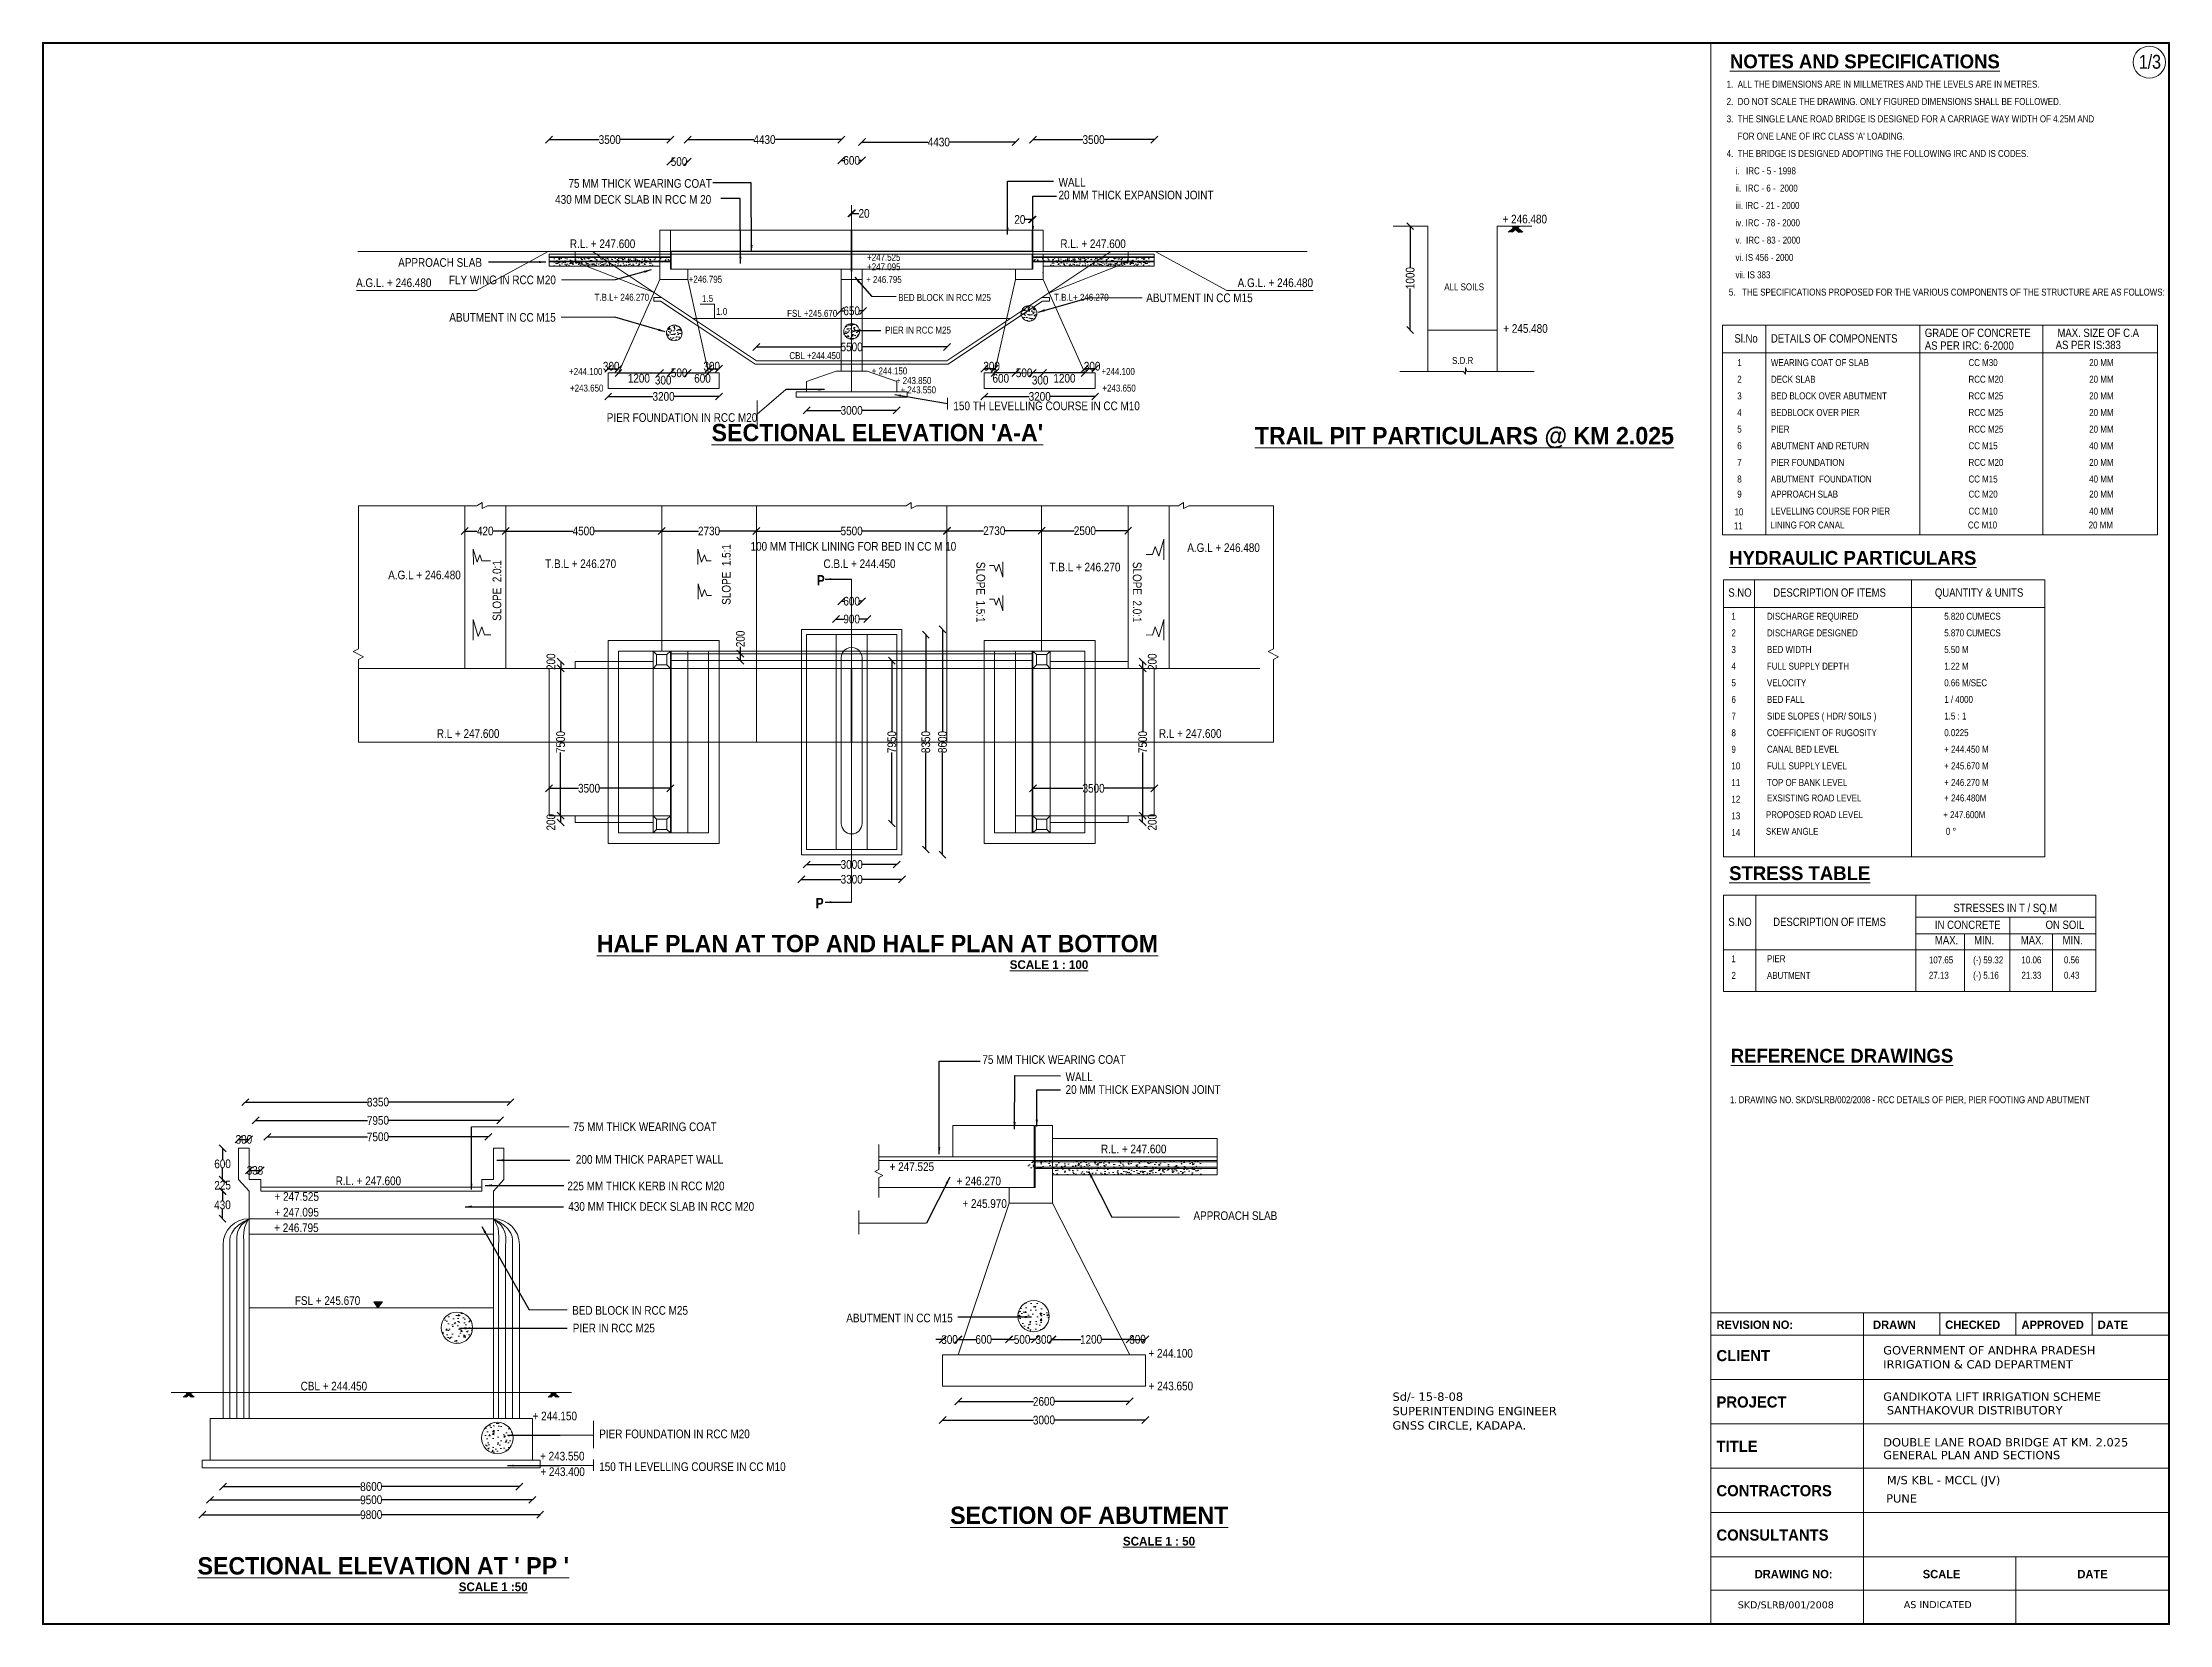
# Model space of a CAD drawing. Header units: millimetres. Extents: x 449734 to 511101, y -148614 to -102958.
import ezdxf
from ezdxf.enums import TextEntityAlignment as Align

# ---------------------------------------------------------------- set-up
doc = ezdxf.new("R2010")
doc.units = ezdxf.units.MM
doc.header["$LTSCALE"] = 300
doc.header["$MEASUREMENT"] = 0
doc.layers.add('MAIN', color=7, linetype='Continuous')
doc.styles.add('ARIAL NARROW', font='ARIALN.TTF', dxfattribs={"height": 250})
doc.styles.add('CITYBLUEPR', font='cityb___.ttf')
doc.styles.add('VERDANA', font='verdana.ttf')
doc.dimstyles.get("Standard").update_dxf_attribs({"dimtxt": 200, "dimasz": 200, "dimexe": 0.18, "dimexo": 0.0625, "dimgap": 0.09, "dimtad": 0, "dimdec": 0, "dimzin": 0, "dimdsep": 46, "dimtxsty": 'ARIAL NARROW', "dimcen": 0.0851, "dimdle": 0.1, "dimse1": 1, "dimse2": 1, "dimadec": 0, "dimazin": 0, "dimtfac": 1, "dimtdec": 0, "dimtofl": 0, "dimtmove": 0, "dimatfit": 3, "dimfxl": 1, "dimtolj": 1, "dimtzin": 0, "dimarcsym": 0})
doc.dimstyles.new('STANDARD$0', dxfattribs={"dimscale": 88.888889, "dimtxt": 0.02, "dimasz": 0.02, "dimexe": 0.05, "dimexo": 0.1, "dimgap": 0.002, "dimtad": 2, "dimdec": 0, "dimzin": 1, "dimdsep": 46, "dimtxsty": 'Standard', "dimcen": 0.09, "dimadec": 0, "dimazin": 0, "dimtfac": 1, "dimtdec": 4, "dimtofl": 0, "dimtmove": 0, "dimatfit": 3, "dimfxl": 1, "dimtolj": 1, "dimtzin": 1, "dimarcsym": 0})
doc.dimstyles.new('STANDARD$7', dxfattribs={"dimtxt": 2, "dimasz": 2, "dimexe": 1.25, "dimexo": 0.625, "dimtad": 1, "dimdec": 0, "dimlfac": 0.5, "dimdsep": 46, "dimtxsty": 'ARIAL NARROW', "dimcen": 2.5, "dimdle": 0.1, "dimse1": 1, "dimse2": 1, "dimadec": 0, "dimazin": 0, "dimtfac": 1, "dimtdec": 0, "dimtmove": 0, "dimatfit": 3, "dimfxl": 1, "dimtolj": 1, "dimtzin": 0, "dimarcsym": 0})

msp = doc.modelspace()

# ---------------------------------------------------------------- texts
at = {"layer": 'MAIN', "color": 0, "lineweight": 9}
for s, height, style, p in [('%%UNOTES AND SPECIFICATIONS', 400, 'CITYBLUEPR', (498419.6, -103702.5)), ('1/3', 400, 'ARIAL NARROW', (510218.1, -103713.9)), ('430 MM DECK SLAB IN RCC M 20', 250, 'ARIAL NARROW', (464524.5, -107611.5)), ('75 MM THICK WEARING COAT', 250, 'ARIAL NARROW', (464909.2, -107149.8)), ('WALL', 250, 'ARIAL NARROW', (479049, -107117.1)), ('+ 246.480', 250, 'ARIAL NARROW', (491858.9, -108177.6)), ('R.L. + 247.600', 250, 'ARIAL NARROW', (464949.2, -108889.6)), ('R.L. + 247.600', 250, 'ARIAL NARROW', (479101.7, -108889.6)), ('A.G.L. + 246.480', 250, 'ARIAL NARROW', (458781.1, -110015.3)), ('+ 246.795', 200, 'ARIAL NARROW', (473497.1, -109896.2)), ('A.G.L. + 246.480', 250, 'ARIAL NARROW', (484216.1, -110015.3)), ('T.B.L+ 246.270', 200, 'ARIAL NARROW', (465661.6, -110410.7)), ('T.B.L+ 246.270', 200, 'ARIAL NARROW', (478920.6, -110410.7)), ('+ 245.480', 250, 'ARIAL NARROW', (491879.4, -111335.5)), ('Sl.No     ', 240, 'ARIAL NARROW', (498548.7, -111616.7)), ('DETAILS OF COMPONENTS', 240, 'ARIAL NARROW', (499602.2, -111616.7)), ('AS PER IRC: 6-2000', 240, 'ARIAL NARROW', (504042.4, -111824.2)), ('GRADE OF CONCRETE', 240, 'ARIAL NARROW', (504042.4, -111455.3)), ('AS PER IS:383', 240, 'ARIAL NARROW', (507817.6, -111803.8)), ('MAX. SIZE OF C.A', 240, 'ARIAL NARROW', (507869, -111455.3)), ('1', 200, 'ARIAL NARROW', (498630.6, -112295.5)), ('WEARING COAT OF SLAB', 200, 'ARIAL NARROW', (499602.2, -112295.5)), ('CC M30', 200, 'ARIAL NARROW', (505302.2, -112295.5)), ('20 MM', 200, 'ARIAL NARROW', (508785.3, -112295.5)), ('+ 244.150', 200, 'ARIAL NARROW', (473657.1, -112535.9)), ('+ 243.850', 200, 'ARIAL NARROW', (474353.6, -112814.1)), ('+ 243.550', 200, 'ARIAL NARROW', (474487.9, -113083)), ('2', 200, 'ARIAL NARROW', (498630.6, -112775.5)), ('DECK SLAB', 200, 'ARIAL NARROW', (499602.2, -112775.5)), ('RCC M20', 200, 'ARIAL NARROW', (505302.2, -112775.5)), ('20 MM', 200, 'ARIAL NARROW', (508785.3, -112775.5)), ('3', 200, 'ARIAL NARROW', (498630.6, -113255.5)), ('BED BLOCK OVER ABUTMENT', 200, 'ARIAL NARROW', (499602.2, -113255.5)), ('RCC M25', 200, 'ARIAL NARROW', (505302.2, -113255.5)), ('20 MM', 200, 'ARIAL NARROW', (508785.3, -113255.5)), ('4', 200, 'ARIAL NARROW', (498630.6, -113735.5)), ('5', 200, 'ARIAL NARROW', (498630.6, -114215.5)), ('BEDBLOCK OVER PIER', 200, 'ARIAL NARROW', (499602.2, -113735.5)), ('PIER', 200, 'ARIAL NARROW', (499602.2, -114215.5)), ('RCC M25', 200, 'ARIAL NARROW', (505302.2, -113735.5)), ('RCC M25', 200, 'ARIAL NARROW', (505302.2, -114215.5)), ('20 MM', 200, 'ARIAL NARROW', (508785.3, -113735.5)), ('20 MM', 200, 'ARIAL NARROW', (508785.3, -114215.5)), ('6', 200, 'ARIAL NARROW', (498630.6, -114695.5)), ('ABUTMENT AND RETURN', 200, 'ARIAL NARROW', (499602.2, -114695.5)), ('CC M15', 200, 'ARIAL NARROW', (505302.2, -114695.5)), ('40 MM', 200, 'ARIAL NARROW', (508785.3, -114695.5)), ('7', 200, 'ARIAL NARROW', (498630.6, -115175.5)), ('PIER FOUNDATION', 200, 'ARIAL NARROW', (499602.2, -115175.5)), ('RCC M20', 200, 'ARIAL NARROW', (505302.2, -115175.5)), ('20 MM', 200, 'ARIAL NARROW', (508785.3, -115175.5)), ('8', 200, 'ARIAL NARROW', (498630.6, -115655.5)), ('9', 200, 'ARIAL NARROW', (498630.6, -116090.6)), ('ABUTMENT  FOUNDATION', 200, 'ARIAL NARROW', (499602.2, -115655.5)), ('APPROACH SLAB', 200, 'ARIAL NARROW', (499602.2, -116090.6)), ('CC M15', 200, 'ARIAL NARROW', (505302.2, -115655.5)), ('CC M20', 200, 'ARIAL NARROW', (505302.2, -116090.6)), ('40 MM', 200, 'ARIAL NARROW', (508785.3, -115655.5)), ('20 MM', 200, 'ARIAL NARROW', (508785.3, -116090.6)), ('10', 200, 'ARIAL NARROW', (498551.4, -116604.4)), ('LEVELLING COURSE FOR PIER', 200, 'ARIAL NARROW', (499602.2, -116581.8)), ('CC M10', 200, 'ARIAL NARROW', (505302.2, -116581.8)), ('40 MM', 200, 'ARIAL NARROW', (508785.3, -116581.8)), ('11', 200, 'ARIAL NARROW', (498535.4, -117005.3)), ('LINING FOR CANAL', 200, 'ARIAL NARROW', (499586.1, -116982.7)), ('CC M10', 200, 'ARIAL NARROW', (505286.1, -116982.7)), ('20 MM', 200, 'ARIAL NARROW', (508769.2, -116982.7)), ('100 MM THICK LINING FOR BED IN CC M 10', 250, 'ARIAL NARROW', (470161.7, -117623)), ('A.G.L + 246.480', 250, 'ARIAL NARROW', (482762.3, -117661.3)), ('%%UHYDRAULIC PARTICULARS', 400, 'CITYBLUEPR', (498397.1, -118029.7)), ('T.B.L + 246.270', 250, 'ARIAL NARROW', (464237.7, -118124.5)), ('C.B.L + 244.450', 250, 'ARIAL NARROW', (472266.6, -118124.5)), ('T.B.L + 246.270', 250, 'ARIAL NARROW', (478787.2, -118221.9)), ('S.NO', 240, 'ARIAL NARROW', (498373.6, -118951.9)), ('DESCRIPTION OF ITEMS', 240, 'ARIAL NARROW', (499666.9, -118951.9)), ('QUANTITY & UNITS', 240, 'ARIAL NARROW', (504333.7, -118951.9)), ('1', 200, 'ARIAL NARROW', (498463.3, -119616.2)), ('DISCHARGE REQUIRED', 200, 'ARIAL NARROW', (499487.5, -119616.2)), ('5.820 CUMECS', 200, 'ARIAL NARROW', (504602.8, -119616.2)), ('2', 200, 'ARIAL NARROW', (498463.3, -120096.2)), ('DISCHARGE DESIGNED', 200, 'ARIAL NARROW', (499487.5, -120096.2)), ('5.870 CUMECS', 200, 'ARIAL NARROW', (504602.8, -120096.2)), ('4', 200, 'ARIAL NARROW', (498463.3, -121056.2)), ('3', 200, 'ARIAL NARROW', (498463.3, -120576.2)), ('BED WIDTH', 200, 'ARIAL NARROW', (499487.5, -120576.2)), ('FULL SUPPLY DEPTH', 200, 'ARIAL NARROW', (499487.5, -121056.2)), ('5.50 M', 200, 'ARIAL NARROW', (504602.8, -120576.2)), ('1.22 M', 200, 'ARIAL NARROW', (504602.8, -121056.2)), ('5', 200, 'ARIAL NARROW', (498463.3, -121536.2)), ('VELOCITY', 200, 'ARIAL NARROW', (499487.5, -121536.2)), ('0.66 M/SEC', 200, 'ARIAL NARROW', (504602.8, -121536.2)), ('6', 200, 'ARIAL NARROW', (498463.3, -122016.2)), ('BED FALL', 200, 'ARIAL NARROW', (499487.5, -122016.2)), ('1 / 4000', 200, 'ARIAL NARROW', (504602.8, -122016.2)), ('7', 200, 'ARIAL NARROW', (498463.3, -122496.2)), ('SIDE SLOPES ( HDR/ SOILS )', 200, 'ARIAL NARROW', (499487.5, -122496.2)), ('1.5 : 1', 200, 'ARIAL NARROW', (504602.8, -122496.2)), ('8', 200, 'ARIAL NARROW', (498463.3, -122976.2)), ('9', 200, 'ARIAL NARROW', (498463.3, -123456.2)), ('COEFFICIENT OF RUGOSITY', 200, 'ARIAL NARROW', (499487.5, -122976.2)), ('CANAL BED LEVEL', 200, 'ARIAL NARROW', (499487.5, -123453.6)), ('0.0225', 200, 'ARIAL NARROW', (504602.8, -122976.2)), ('+ 244.450 M  ', 200, 'ARIAL NARROW', (504602.6, -123453.6)), ('10', 200, 'ARIAL NARROW', (498463.3, -123936.2)), ('FULL SUPPLY LEVEL', 200, 'ARIAL NARROW', (499487.5, -123933.6)), ('+ 245.670 M  ', 200, 'ARIAL NARROW', (504602.6, -123933.6)), ('11', 200, 'ARIAL NARROW', (498463.3, -124416.2)), ('TOP OF BANK LEVEL', 200, 'ARIAL NARROW', (499487.5, -124413.6)), ('+ 246.270 M   ', 200, 'ARIAL NARROW', (504602.6, -124413.6)), ('12', 200, 'ARIAL NARROW', (498463.3, -124896.2)), ('13', 200, 'ARIAL NARROW', (498463.3, -125376.2)), ('PROPOSED ROAD LEVEL', 200, 'ARIAL NARROW', (499457.3, -125343.4)), ('EXSISTING ROAD LEVEL', 200, 'ARIAL NARROW', (499487.5, -124860.8)), ('+ 247.600M', 200, 'ARIAL NARROW', (504572.6, -125343.4)), ('+ 246.480M', 200, 'ARIAL NARROW', (504602.8, -124860.8)), ('14', 200, 'ARIAL NARROW', (498463.3, -125856.2)), ('SKEW ANGLE', 200, 'ARIAL NARROW', (499457.3, -125823.4)), ('0 %%D', 200, 'ARIAL NARROW', (504648.9, -125823.4)), ('%%USTRESS TABLE', 400, 'CITYBLUEPR', (498397.1, -127131.1)), ('S.NO', 240, 'ARIAL NARROW', (498373.6, -128455.5)), ('DESCRIPTION OF ITEMS', 240, 'ARIAL NARROW', (499666.9, -128455.5)), ('       STRESSES IN T / SQ.M', 240, 'ARIAL NARROW', (504333.7, -128053.3)), ('MAX.      MIN.          MAX.       MIN.', 240, 'ARIAL NARROW', (504333.7, -128984.8)), ('IN CONCRETE                 ON SOIL', 240, 'ARIAL NARROW', (504333.7, -128540.2)), ('1', 200, 'ARIAL NARROW', (498463.3, -129500.9)), ('PIER', 200, 'ARIAL NARROW', (499487.5, -129500.9)), ('107.65', 200, 'ARIAL NARROW', (504159.9, -129534.9)), ('(-) 59.32', 200, 'ARIAL NARROW', (505437.4, -129534.9)), ('10.06', 200, 'ARIAL NARROW', (506830.4, -129534.9)), ('0.56', 200, 'ARIAL NARROW', (508056.9, -129534.9)), ('2', 200, 'ARIAL NARROW', (498463.3, -129980.9)), ('ABUTMENT', 200, 'ARIAL NARROW', (499487.5, -129980.9)), ('27.13', 200, 'ARIAL NARROW', (504159.9, -129977.5)), ('(-) 5.16', 200, 'ARIAL NARROW', (505437.4, -129977.5)), ('21.33', 200, 'ARIAL NARROW', (506830.4, -129977.5)), ('0.43', 200, 'ARIAL NARROW', (508056.9, -129977.5)), ('75 MM THICK WEARING COAT', 250, 'ARIAL NARROW', (476850.5, -132434)), ('%%UREFERENCE DRAWINGS', 400, 'CITYBLUEPR', (498443.8, -132400.1)), ('WALL', 250, 'ARIAL NARROW', (479252.4, -132933.5)), ('1. DRAWING NO. SKD/SLRB/002/2008 - RCC DETAILS OF PIER, PIER FOOTING AND ABUTMENT', 200, 'ARIAL NARROW', (498419.1, -133569.2)), ('75 MM THICK WEARING COAT', 250, 'ARIAL NARROW', (465048.2, -134374.2)), ('R.L. + 247.600', 250, 'ARIAL NARROW', (480273.5, -135015.2)), ('+ 247.525', 250, 'ARIAL NARROW', (474174.2, -135526.8)), ('+ 247.525', 250, 'ARIAL NARROW', (456427.7, -136386.9)), ('R.L. + 247.600', 250, 'ARIAL NARROW', (458192.9, -135935.1)), ('+ 246.270', 250, 'ARIAL NARROW', (476105, -135939.1)), ('+ 247.095', 250, 'ARIAL NARROW', (456426.6, -136840.2)), ('+ 245.970', 250, 'ARIAL NARROW', (476274.8, -136591.4)), ('+ 246.795', 250, 'ARIAL NARROW', (456418.2, -137288.9)), ('FSL + 245.670', 250, 'ARIAL NARROW', (457013.9, -139391.3)), ('REVISION NO:', 240, 'CITYBLUEPR', (498031, -140083.1)), ('DRAWN', 240, 'CITYBLUEPR', (502548.7, -140083.1)), ('CHECKED', 240, 'CITYBLUEPR', (504631, -140083.1)), ('APPROVED', 240, 'CITYBLUEPR', (506831, -140083.1)), ('DATE', 240, 'CITYBLUEPR', (509031, -140083.1)), ('+ 244.100', 250, 'ARIAL NARROW', (481641.2, -140912.1)), ('CLIENT', 320, 'CITYBLUEPR', (498031, -141014.8)), ('GOVERNMENT OF ANDHRA PRADESH', 240, 'VERDANA', (502842.6, -140821.6)), ('IRRIGATION & CAD DEPARTMENT', 240, 'VERDANA', (502842.6, -141226.1)), ('CBL + 244.450', 250, 'ARIAL NARROW', (457181.1, -141859.4)), ('+ 243.650', 250, 'ARIAL NARROW', (481648.6, -141856)), ('Sd/- 15-8-08', 240, 'VERDANA', (488683.6, -142159.1)), ('SUPERINTENDING ENGINEER', 240, 'VERDANA', (488683.6, -142573.6)), ('PROJECT', 320, 'CITYBLUEPR', (498031, -142352.3)), ('GANDIKOTA LIFT IRRIGATION SCHEME', 240, 'VERDANA', (502842.6, -142159.1)), ('SANTHAKOVUR DISTRIBUTORY ', 240, 'VERDANA', (502944.4, -142552.1)), ('+ 244.150', 250, 'ARIAL NARROW', (463872.5, -142721.8)), ('GNSS CIRCLE, KADAPA.', 240, 'VERDANA', (488683.6, -142988.6)), ('TITLE', 320, 'CITYBLUEPR', (498031, -143632.3)), ('DOUBLE LANE ROAD BRIDGE AT KM. 2.025', 240, 'VERDANA', (502842.6, -143476.4)), ('+ 243.550', 250, 'ARIAL NARROW', (464089.1, -143880.3)), ('+ 243.400', 250, 'ARIAL NARROW', (464097.7, -144329.5)), ('GENERAL PLAN AND SECTIONS', 240, 'VERDANA', (502842.6, -143843.6)), ('CONTRACTORS', 320, 'CITYBLUEPR', (498031, -144912.3)), ('M/S KBL - MCCL (JV)', 240, 'VERDANA', (502946.8, -144567.6)), ('PUNE', 240, 'VERDANA', (502925.8, -145095.2)), ('CONSULTANTS', 320, 'CITYBLUEPR', (498031, -146192.3)), ('DRAWING NO:', 240, 'CITYBLUEPR', (499134, -147279.4)), ('SCALE', 240, 'CITYBLUEPR', (503982.4, -147279.4)), ('DATE', 240, 'CITYBLUEPR', (508444.7, -147279.4)), ('SKD/SLRB/001/2008', 200, 'VERDANA', (498646.8, -148147.6)), ('AS INDICATED', 200, 'VERDANA', (503435.8, -148141.3))]:
    msp.add_text(s, height=height, dxfattribs=dict(at, style=style)).set_placement(p)
at = {"layer": 'MAIN', "color": 0, "lineweight": 9, "style": 'CITYBLUEPR'}
for s, height, p in [("%%USECTIONAL ELEVATION 'A-A'", 500, (473822.1, -114465.2)), ('%%UTRAIL PIT PARTICULARS @ KM 2.025', 500, (490758.3, -114554.5)), ('%%uHALF PLAN AT TOP AND HALF PLAN AT BOTTOM', 500, (473822.1, -129212.7)), ('%%uSCALE 1 : 100', 250, (478773.1, -129694.8)), ('%%USECTION OF ABUTMENT', 500, (479932.5, -145711.8)), ("%%USECTIONAL ELEVATION AT ' PP '", 500, (459566.3, -147171.5)), ('%%USCALE 1 : 50', 250, (481946.3, -146335.1)), ('%%USCALE 1 :50', 250, (462736.7, -147652.4))]:
    msp.add_text(s, height=height, dxfattribs=at).set_placement(p, align=Align.CENTER)
at = {"layer": 'MAIN', "color": 0, "lineweight": 9, "style": 'ARIAL NARROW'}
for s, p in [('A.G.L + 246.480', (459707.6, -118449.7)), ('R.L + 247.600', (461109.8, -123027)), ('R.L + 247.600', (481943.1, -123025.2))]:
    msp.add_text(s, height=250, rotation=360, dxfattribs=at).set_placement(p)
at = {"layer": 'MAIN', "color": 0, "lineweight": 9, "insert": (498324.9, -104059.6), "char_height": 200, "width": 15776.667, "attachment_point": 1, "line_spacing_factor": 1.5, "style": 'CITYBLUEPR'}
msp.add_mtext("{\\fArial Narrow|b0|i0|c0|p34;1.  ALL THE DIMENSIONS ARE IN MILLMETRES AND THE LEVELS ARE IN METRES.\\P2.  DO NOT SCALE THE DRAWING. ONLY FIGURED DIMENSIONS SHALL BE FOLLOWED.\\P3.  THE SINGLE LANE ROAD BRIDGE IS DESIGNED FOR A CARRIAGE WAY WIDTH OF 4.25M AND\\P     FOR ONE LANE OF IRC CLASS 'A' LOADING.\\P4.  THE BRIDGE IS DESIGNED ADOPTING THE FOLLOWING IRC AND IS CODES.\\P    i.   IRC - 5 - 1998\\P    ii.  IRC - 6 -  2000\\P    iii. IRC - 21 - 2000\\P    iv. IRC - 78 - 2000\\P    v.  IRC - 83 - 2000\\P    vi. IS 456 - 2000\\P    vii. IS 383\\P 5.   THE SPECIFICATIONS PROPOSED FOR THE VARIOUS COMPONENTS OF THE STRUCTURE ARE AS FOLLOWS:}", dxfattribs=at)
at = {"layer": 'MAIN', "color": 0, "lineweight": 9, "style": 'ARIAL NARROW'}
for s, insert, char_height, attachment_point in [('20 MM THICK EXPANSION JOINT', (479048, -107360.2), 250, 4), ('APPROACH SLAB', (459995.3, -109307.4), 250, 4), ('FLY WING IN RCC M20', (464546.4, -109810), 250, 6), ('BED BLOCK IN RCC M25', (474423.6, -110317.7), 200, 4), ('ABUTMENT IN CC M15', (484648.6, -110327.9), 250, 6), ('\\PALL SOILS', (490178, -109844.8), 200, 4), ('ABUTMENT IN CC M15', (464540.9, -110892.4), 250, 6), ('PIER IN RCC M25', (474046, -111259.2), 200, 4), ('CBL +244.450', (471282.7, -111995.6), 200, 4), ('S.D.R', (490402.5, -112136.2), 200, 4), (' \\P150 TH LEVELLING COURSE IN CC M10', (476014.9, -113237.4), 250, 4), ('PIER FOUNDATION IN RCC M20 ', (466013.3, -113782.9), 250, 4), ('{\\fArial Narrow|b1|i0|c0|p34;P}', (472072.1, -118478.2), 300, 4), ('{\\fArial Narrow|b1|i0|c0|p34;P}', (472040.6, -127794), 300, 4), ('20 MM THICK EXPANSION JOINT', (479251.4, -133176.6), 250, 4), ('200 MM THICK PARAPET WALL', (465123.5, -135194.5), 250, 4), ('225 MM THICK KERB IN RCC M20', (464877, -135959.3), 250, 4), ('430 MM THICK DECK SLAB IN RCC M20', (464904, -136552.4), 250, 4), ('APPROACH SLAB', (482941.1, -136817), 250, 4), ('BED BLOCK IN RCC M25', (465014.9, -139552.1), 250, 4), ('ABUTMENT IN CC M15', (472923.8, -139769.8), 250, 4), ('PIER IN RCC M25', (465031.5, -140061.1), 250, 4), ('PIER FOUNDATION IN RCC M20', (465795.8, -143115.4), 250, 4), (' \\P150 TH LEVELLING COURSE IN CC M10', (465795.8, -143852.9), 250, 4)]:
    msp.add_mtext(s, dxfattribs=dict(at, insert=insert, char_height=char_height, attachment_point=attachment_point))
at = {"layer": 'MAIN', "color": 0, "lineweight": 9, "char_height": 200, "width": 2930.825, "attachment_point": 1, "style": 'ARIAL NARROW'}
for s, insert in [(' +247.525', (473460.8, -109056.9)), (' +246.795', (468314.8, -109689.5)), (' +247.095', (473460.8, -109331.9)), ('1.5', (468763.2, -110246.1)), ('1.0', (469170.2, -110618.5)), ('FSL +245.670', (471217.3, -110673.8)), (' +244.100', (464863.2, -112351.4)), (' +243.650', (464890, -112830.4)), (' +244.100', (480224.2, -112351.4)), (' +243.650', (480251, -112830.4))]:
    msp.add_mtext(s, dxfattribs=dict(at, insert=insert))
at = {"layer": 'MAIN', "color": 0, "lineweight": 9, "char_height": 250, "attachment_point": 4, "style": 'ARIAL NARROW'}
for s, insert, rotation in [('SLOPE  1.5:1', (469463.5, -119185.7), 90), ('SLOPE  2.0:1', (462846.6, -119647.6), 90), ('SLOPE  1.5:1', (476802.8, -117946.5), 270), ('SLOPE  2.0:1', (481315.7, -117946.5), 270)]:
    msp.add_mtext(s, dxfattribs=dict(at, insert=insert, rotation=rotation))

# ---------------------------------------------------------------- blocks, each defined once
blk = doc.blocks.new('_Oblique')
at = {"color": 0, "linetype": 'ByBlock', "lineweight": -2}
blk.add_line((-0.5, -0.5), (0.5, 0.5), dxfattribs=at)
blk = doc.blocks.new('*D2')
at = {"layer": 'Defpoints', "color": 0, "lineweight": 9, "transparency": 16777216}
for p in [(473089, -107891), (473069, -108370), (473089, -108220)]:
    blk.add_point(p, dxfattribs=at)
at = {"layer": 'MAIN', "color": 0, "lineweight": -2, "transparency": 16777216}
for p, q in [((473069, -107891), (473089, -107891)), ((473089, -107891), (473289, -107891))]:
    blk.add_line(p, q, dxfattribs=at)
at = {"layer": 'MAIN', "color": 0, "lineweight": -2, "transparency": 16777216, "xscale": 200, "yscale": 200, "zscale": 200, "rotation": 180}
blk.add_blockref('_Oblique', (473069, -107891), dxfattribs=at)
at = {"layer": 'MAIN', "color": 0, "lineweight": -2, "transparency": 16777216, "xscale": 200, "yscale": 200, "zscale": 200}
blk.add_blockref('_Oblique', (473089, -107891), dxfattribs=at)
at = {"layer": 'MAIN', "color": 0, "lineweight": 9, "transparency": 16777216, "insert": (473437, -107891), "char_height": 250, "attachment_point": 5, "style": 'ARIAL NARROW'}
blk.add_mtext('\\A1;20', dxfattribs=at)
blk = doc.blocks.new('*D3')
at = {"layer": 'Defpoints', "color": 0, "lineweight": 9, "transparency": 16777216}
for p in [(471779, -113040), (474379, -113040), (474379, -113576)]:
    blk.add_point(p, dxfattribs=at)
at = {"layer": 'MAIN', "color": 0, "lineweight": -2, "transparency": 16777216}
for p, q in [((471779, -113576), (472773, -113576)), ((474379, -113576), (473385, -113576))]:
    blk.add_line(p, q, dxfattribs=at)
at = {"layer": 'MAIN', "color": 0, "lineweight": -2, "transparency": 16777216, "xscale": 200, "yscale": 200, "zscale": 200, "rotation": 180}
blk.add_blockref('_Oblique', (471779, -113576), dxfattribs=at)
at = {"layer": 'MAIN', "color": 0, "lineweight": -2, "transparency": 16777216, "xscale": 200, "yscale": 200, "zscale": 200}
blk.add_blockref('_Oblique', (474379, -113576), dxfattribs=at)
at = {"layer": 'MAIN', "color": 0, "lineweight": 9, "transparency": 16777216, "insert": (473079, -113576), "char_height": 250, "attachment_point": 5, "style": 'ARIAL NARROW'}
blk.add_mtext('\\A1;3000', dxfattribs=at)
blk = doc.blocks.new('*D4')
at = {"layer": 'Defpoints', "color": 0, "lineweight": 9, "transparency": 16777216}
for p in [(473379, -106361), (472779, -111271), (473379, -111271)]:
    blk.add_point(p, dxfattribs=at)
at = {"layer": 'MAIN', "color": 0, "lineweight": -2, "transparency": 16777216}
for p, q in [((472779, -106361), (472852, -106361)), ((473379, -106361), (473306, -106361))]:
    blk.add_line(p, q, dxfattribs=at)
at = {"layer": 'MAIN', "color": 0, "lineweight": -2, "transparency": 16777216, "xscale": 200, "yscale": 200, "zscale": 200, "rotation": 180}
blk.add_blockref('_Oblique', (472779, -106361), dxfattribs=at)
at = {"layer": 'MAIN', "color": 0, "lineweight": -2, "transparency": 16777216, "xscale": 200, "yscale": 200, "zscale": 200}
blk.add_blockref('_Oblique', (473379, -106361), dxfattribs=at)
at = {"layer": 'MAIN', "color": 0, "lineweight": 9, "transparency": 16777216, "insert": (473079, -106361), "char_height": 250, "attachment_point": 5, "style": 'ARIAL NARROW'}
blk.add_mtext('\\A1;600', dxfattribs=at)
blk = doc.blocks.new('*D5')
at = {"layer": 'Defpoints', "color": 0, "lineweight": 9, "transparency": 16777216}
for p in [(468349, -105760), (468349, -109645), (472779, -109495)]:
    blk.add_point(p, dxfattribs=at)
at = {"layer": 'MAIN', "color": 0, "lineweight": -2, "transparency": 16777216}
for p, q in [((468349, -105760), (470254, -105760)), ((472779, -105760), (470874, -105760))]:
    blk.add_line(p, q, dxfattribs=at)
at = {"layer": 'MAIN', "color": 0, "lineweight": -2, "transparency": 16777216, "xscale": 200, "yscale": 200, "zscale": 200, "rotation": 180}
blk.add_blockref('_Oblique', (468349, -105760), dxfattribs=at)
at = {"layer": 'MAIN', "color": 0, "lineweight": -2, "transparency": 16777216, "xscale": 200, "yscale": 200, "zscale": 200}
blk.add_blockref('_Oblique', (472779, -105760), dxfattribs=at)
at = {"layer": 'MAIN', "color": 0, "lineweight": 9, "transparency": 16777216, "insert": (470564, -105760), "char_height": 250, "attachment_point": 5, "style": 'ARIAL NARROW'}
blk.add_mtext('\\A1;4430', dxfattribs=at)
blk = doc.blocks.new('*D6')
at = {"layer": 'Defpoints', "color": 0, "lineweight": 9, "transparency": 16777216}
for p in [(478279, -108545), (478299, -108066), (478299, -108395)]:
    blk.add_point(p, dxfattribs=at)
at = {"layer": 'MAIN', "color": 0, "lineweight": -2, "transparency": 16777216}
for p, q in [((478279, -108066), (478079, -108066)), ((478299, -108066), (478279, -108066))]:
    blk.add_line(p, q, dxfattribs=at)
at = {"layer": 'MAIN', "color": 0, "lineweight": -2, "transparency": 16777216, "xscale": 200, "yscale": 200, "zscale": 200, "rotation": 180}
blk.add_blockref('_Oblique', (478279, -108066), dxfattribs=at)
at = {"layer": 'MAIN', "color": 0, "lineweight": -2, "transparency": 16777216, "xscale": 200, "yscale": 200, "zscale": 200}
blk.add_blockref('_Oblique', (478299, -108066), dxfattribs=at)
at = {"layer": 'MAIN', "color": 0, "lineweight": 9, "transparency": 16777216, "insert": (477931, -108066), "char_height": 250, "attachment_point": 5, "style": 'ARIAL NARROW'}
blk.add_mtext('\\A1;20', dxfattribs=at)
blk = doc.blocks.new('*D7')
at = {"layer": 'Defpoints', "color": 0, "lineweight": 9, "transparency": 16777216}
for p in [(467849, -106395), (467849, -111011), (468349, -111011)]:
    blk.add_point(p, dxfattribs=at)
at = {"layer": 'MAIN', "color": 0, "lineweight": -2, "transparency": 16777216}
for p, q in [((467849, -106395), (467873, -106395)), ((468349, -106395), (468325, -106395))]:
    blk.add_line(p, q, dxfattribs=at)
at = {"layer": 'MAIN', "color": 0, "lineweight": -2, "transparency": 16777216, "xscale": 200, "yscale": 200, "zscale": 200, "rotation": 180}
blk.add_blockref('_Oblique', (467849, -106395), dxfattribs=at)
at = {"layer": 'MAIN', "color": 0, "lineweight": -2, "transparency": 16777216, "xscale": 200, "yscale": 200, "zscale": 200}
blk.add_blockref('_Oblique', (468349, -106395), dxfattribs=at)
at = {"layer": 'MAIN', "color": 0, "lineweight": 9, "transparency": 16777216, "insert": (468099, -106395), "char_height": 250, "attachment_point": 5, "style": 'ARIAL NARROW'}
blk.add_mtext('\\A1;500', dxfattribs=at)
blk = doc.blocks.new('*D8')
at = {"layer": 'Defpoints', "color": 0, "lineweight": 9, "transparency": 16777216}
for p in [(477809, -105831), (473379, -109565), (477809, -109715)]:
    blk.add_point(p, dxfattribs=at)
at = {"layer": 'MAIN', "color": 0, "lineweight": -2, "transparency": 16777216}
for p, q in [((473379, -105831), (475284, -105831)), ((477809, -105831), (475904, -105831))]:
    blk.add_line(p, q, dxfattribs=at)
at = {"layer": 'MAIN', "color": 0, "lineweight": -2, "transparency": 16777216, "xscale": 200, "yscale": 200, "zscale": 200, "rotation": 180}
blk.add_blockref('_Oblique', (473379, -105831), dxfattribs=at)
at = {"layer": 'MAIN', "color": 0, "lineweight": -2, "transparency": 16777216, "xscale": 200, "yscale": 200, "zscale": 200}
blk.add_blockref('_Oblique', (477809, -105831), dxfattribs=at)
at = {"layer": 'MAIN', "color": 0, "lineweight": 9, "transparency": 16777216, "insert": (475594, -105831), "char_height": 250, "attachment_point": 5, "style": 'ARIAL NARROW'}
blk.add_mtext('\\A1;4430', dxfattribs=at)
blk = doc.blocks.new('*D9')
at = {"layer": 'Defpoints', "color": 0, "lineweight": 9, "transparency": 16777216}
for p in [(472779, -106361), (472779, -111271), (473379, -111271)]:
    blk.add_point(p, dxfattribs=at)
at = {"layer": 'MAIN', "color": 0, "lineweight": -2, "transparency": 16777216}
for p, q in [((472779, -106361), (472852, -106361)), ((473379, -106361), (473306, -106361))]:
    blk.add_line(p, q, dxfattribs=at)
at = {"layer": 'MAIN', "color": 0, "lineweight": -2, "transparency": 16777216, "xscale": 200, "yscale": 200, "zscale": 200, "rotation": 180}
blk.add_blockref('_Oblique', (472779, -106361), dxfattribs=at)
at = {"layer": 'MAIN', "color": 0, "lineweight": -2, "transparency": 16777216, "xscale": 200, "yscale": 200, "zscale": 200}
blk.add_blockref('_Oblique', (473379, -106361), dxfattribs=at)
at = {"layer": 'MAIN', "color": 0, "lineweight": 9, "transparency": 16777216, "insert": (473079, -106361), "char_height": 250, "attachment_point": 5, "style": 'ARIAL NARROW'}
blk.add_mtext('\\A1;600', dxfattribs=at)
blk = doc.blocks.new('*D10')
at = {"layer": 'Defpoints', "color": 0, "lineweight": 9, "transparency": 16777216}
for p in [(468353, -112492), (468953, -112492), (468953, -112492)]:
    blk.add_point(p, dxfattribs=at)
at = {"layer": 'MAIN', "color": 0, "lineweight": -2, "transparency": 16777216}
blk.add_line((468353, -112492), (468953, -112492), dxfattribs=at)
at = {"layer": 'MAIN', "color": 0, "lineweight": -2, "transparency": 16777216, "xscale": 200, "yscale": 200, "zscale": 200, "rotation": 180}
blk.add_blockref('_Oblique', (468353, -112492), dxfattribs=at)
at = {"layer": 'MAIN', "color": 0, "lineweight": -2, "transparency": 16777216, "xscale": 200, "yscale": 200, "zscale": 200}
blk.add_blockref('_Oblique', (468953, -112492), dxfattribs=at)
at = {"layer": 'MAIN', "color": 0, "lineweight": 9, "transparency": 16777216, "insert": (468776, -112651), "char_height": 250, "attachment_point": 5, "style": 'ARIAL NARROW'}
blk.add_mtext('\\A1;600', dxfattribs=at)
blk = doc.blocks.new('*D11')
at = {"layer": 'Defpoints', "color": 0, "lineweight": 9, "transparency": 16777216}
for p in [(464349, -105760), (464349, -109757), (467849, -109307)]:
    blk.add_point(p, dxfattribs=at)
at = {"layer": 'MAIN', "color": 0, "lineweight": -2, "transparency": 16777216}
for p, q in [((464349, -105760), (465793, -105760)), ((467849, -105760), (466405, -105760))]:
    blk.add_line(p, q, dxfattribs=at)
at = {"layer": 'MAIN', "color": 0, "lineweight": -2, "transparency": 16777216, "xscale": 200, "yscale": 200, "zscale": 200, "rotation": 180}
blk.add_blockref('_Oblique', (464349, -105760), dxfattribs=at)
at = {"layer": 'MAIN', "color": 0, "lineweight": -2, "transparency": 16777216, "xscale": 200, "yscale": 200, "zscale": 200}
blk.add_blockref('_Oblique', (467849, -105760), dxfattribs=at)
at = {"layer": 'MAIN', "color": 0, "lineweight": 9, "transparency": 16777216, "insert": (466099, -105760), "char_height": 250, "attachment_point": 5, "style": 'ARIAL NARROW'}
blk.add_mtext('\\A1;3500', dxfattribs=at)
blk = doc.blocks.new('*D12')
at = {"layer": 'Defpoints', "color": 0, "lineweight": 9, "transparency": 16777216}
for p in [(466053, -112873), (469253, -112873), (469253, -113173)]:
    blk.add_point(p, dxfattribs=at)
at = {"layer": 'MAIN', "color": 0, "lineweight": -2, "transparency": 16777216}
for p, q in [((466053, -113173), (467347, -113173)), ((469253, -113173), (467959, -113173))]:
    blk.add_line(p, q, dxfattribs=at)
at = {"layer": 'MAIN', "color": 0, "lineweight": -2, "transparency": 16777216, "xscale": 200, "yscale": 200, "zscale": 200, "rotation": 180}
blk.add_blockref('_Oblique', (466053, -113173), dxfattribs=at)
at = {"layer": 'MAIN', "color": 0, "lineweight": -2, "transparency": 16777216, "xscale": 200, "yscale": 200, "zscale": 200}
blk.add_blockref('_Oblique', (469253, -113173), dxfattribs=at)
at = {"layer": 'MAIN', "color": 0, "lineweight": 9, "transparency": 16777216, "insert": (467653, -113173), "char_height": 250, "attachment_point": 5, "style": 'ARIAL NARROW'}
blk.add_mtext('\\A1;3200', dxfattribs=at)
blk = doc.blocks.new('*D13')
at = {"layer": 'Defpoints', "color": 0, "lineweight": 9, "transparency": 16777216}
for p in [(467853, -112492), (468353, -112492), (468353, -112492)]:
    blk.add_point(p, dxfattribs=at)
at = {"layer": 'MAIN', "color": 0, "lineweight": -2, "transparency": 16777216}
for p, q in [((467853, -112492), (467877, -112492)), ((468353, -112492), (468329, -112492))]:
    blk.add_line(p, q, dxfattribs=at)
at = {"layer": 'MAIN', "color": 0, "lineweight": -2, "transparency": 16777216, "xscale": 200, "yscale": 200, "zscale": 200, "rotation": 180}
blk.add_blockref('_Oblique', (467853, -112492), dxfattribs=at)
at = {"layer": 'MAIN', "color": 0, "lineweight": -2, "transparency": 16777216, "xscale": 200, "yscale": 200, "zscale": 200}
blk.add_blockref('_Oblique', (468353, -112492), dxfattribs=at)
at = {"layer": 'MAIN', "color": 0, "lineweight": 9, "transparency": 16777216, "insert": (468103, -112492), "char_height": 250, "attachment_point": 5, "style": 'ARIAL NARROW'}
blk.add_mtext('\\A1;500', dxfattribs=at)
blk = doc.blocks.new('*D14')
at = {"layer": 'Defpoints', "color": 0, "lineweight": 9, "transparency": 16777216}
for p in [(467553, -112492), (467853, -112492), (467853, -112492)]:
    blk.add_point(p, dxfattribs=at)
at = {"layer": 'MAIN', "color": 0, "lineweight": -2, "transparency": 16777216}
blk.add_line((467553, -112492), (467853, -112492), dxfattribs=at)
at = {"layer": 'MAIN', "color": 0, "lineweight": -2, "transparency": 16777216, "xscale": 200, "yscale": 200, "zscale": 200, "rotation": 180}
blk.add_blockref('_Oblique', (467553, -112492), dxfattribs=at)
at = {"layer": 'MAIN', "color": 0, "lineweight": -2, "transparency": 16777216, "xscale": 200, "yscale": 200, "zscale": 200}
blk.add_blockref('_Oblique', (467853, -112492), dxfattribs=at)
at = {"layer": 'MAIN', "color": 0, "lineweight": 9, "transparency": 16777216, "insert": (467641, -112704), "char_height": 250, "attachment_point": 5, "style": 'ARIAL NARROW'}
blk.add_mtext('\\A1;300', dxfattribs=at)
blk = doc.blocks.new('*D15')
at = {"layer": 'Defpoints', "color": 0, "lineweight": 9, "transparency": 16777216}
for p in [(466353, -112492), (467553, -112492), (467553, -112492)]:
    blk.add_point(p, dxfattribs=at)
at = {"layer": 'MAIN', "color": 0, "lineweight": -2, "transparency": 16777216}
blk.add_line((466353, -112492), (467553, -112492), dxfattribs=at)
at = {"layer": 'MAIN', "color": 0, "lineweight": -2, "transparency": 16777216, "xscale": 200, "yscale": 200, "zscale": 200, "rotation": 180}
blk.add_blockref('_Oblique', (466353, -112492), dxfattribs=at)
at = {"layer": 'MAIN', "color": 0, "lineweight": -2, "transparency": 16777216, "xscale": 200, "yscale": 200, "zscale": 200}
blk.add_blockref('_Oblique', (467553, -112492), dxfattribs=at)
at = {"layer": 'MAIN', "color": 0, "lineweight": 9, "transparency": 16777216, "insert": (466939, -112649), "char_height": 250, "attachment_point": 5, "style": 'ARIAL NARROW'}
blk.add_mtext('\\A1;1200', dxfattribs=at)
blk = doc.blocks.new('*D16')
at = {"layer": 'Defpoints', "color": 0, "lineweight": 9, "transparency": 16777216}
for p in [(466053, -112371), (466353, -112371), (466353, -112373)]:
    blk.add_point(p, dxfattribs=at)
at = {"layer": 'MAIN', "color": 0, "lineweight": -2, "transparency": 16777216}
blk.add_line((466053, -112373), (466353, -112373), dxfattribs=at)
at = {"layer": 'MAIN', "color": 0, "lineweight": -2, "transparency": 16777216, "xscale": 200, "yscale": 200, "zscale": 200, "rotation": 180}
blk.add_blockref('_Oblique', (466053, -112373), dxfattribs=at)
at = {"layer": 'MAIN', "color": 0, "lineweight": -2, "transparency": 16777216, "xscale": 200, "yscale": 200, "zscale": 200}
blk.add_blockref('_Oblique', (466353, -112373), dxfattribs=at)
at = {"layer": 'MAIN', "color": 0, "lineweight": 9, "transparency": 16777216, "insert": (466141, -112300), "char_height": 250, "attachment_point": 5, "style": 'ARIAL NARROW'}
blk.add_mtext('\\A1;300', dxfattribs=at)
blk = doc.blocks.new('*D17')
at = {"layer": 'Defpoints', "color": 0, "lineweight": 9, "transparency": 16777216}
for p in [(469448, -120597), (469448, -120797), (469870, -120597)]:
    blk.add_point(p, dxfattribs=at)
at = {"layer": 'MAIN', "color": 0, "lineweight": -2, "transparency": 16777216}
for p, q in [((469870, -120597), (469870, -120397)), ((469870, -120797), (469870, -120597))]:
    blk.add_line(p, q, dxfattribs=at)
at = {"layer": 'MAIN', "color": 0, "lineweight": -2, "transparency": 16777216, "xscale": 200, "yscale": 200, "zscale": 200}
for p, rotation in [((469870, -120597), 90), ((469870, -120797), 270)]:
    blk.add_blockref('_Oblique', p, dxfattribs=dict(at, rotation=rotation))
at = {"layer": 'MAIN', "color": 0, "lineweight": 9, "transparency": 16777216, "insert": (469870, -120169), "char_height": 250, "attachment_point": 5, "rotation": 90, "style": 'ARIAL NARROW'}
blk.add_mtext('\\A1;200', dxfattribs=at)
blk = doc.blocks.new('*D18')
at = {"layer": 'Defpoints', "color": 0, "lineweight": 9, "transparency": 16777216}
for p in [(478309, -123148), (481809, -123148), (478309, -124482)]:
    blk.add_point(p, dxfattribs=at)
at = {"layer": 'MAIN', "color": 0, "lineweight": -2, "transparency": 16777216}
for p, q in [((478309, -124482), (479753, -124482)), ((481809, -124482), (480365, -124482))]:
    blk.add_line(p, q, dxfattribs=at)
at = {"layer": 'MAIN', "color": 0, "lineweight": -2, "transparency": 16777216, "xscale": 200, "yscale": 200, "zscale": 200, "rotation": 180}
blk.add_blockref('_Oblique', (478309, -124482), dxfattribs=at)
at = {"layer": 'MAIN', "color": 0, "lineweight": -2, "transparency": 16777216, "xscale": 200, "yscale": 200, "zscale": 200}
blk.add_blockref('_Oblique', (481809, -124482), dxfattribs=at)
at = {"layer": 'MAIN', "color": 0, "lineweight": 9, "transparency": 16777216, "insert": (480059, -124482), "char_height": 250, "attachment_point": 5, "style": 'ARIAL NARROW'}
blk.add_mtext('\\A1;3500', dxfattribs=at)
blk = doc.blocks.new('*D19')
at = {"layer": 'Defpoints', "color": 0, "lineweight": 9, "transparency": 16777216}
for p in [(465039, -121022), (464682, -125272), (465039, -125272)]:
    blk.add_point(p, dxfattribs=at)
at = {"layer": 'MAIN', "color": 0, "lineweight": -2, "transparency": 16777216}
for p, q in [((464682, -121022), (464682, -122842)), ((464682, -125272), (464682, -123452))]:
    blk.add_line(p, q, dxfattribs=at)
at = {"layer": 'MAIN', "color": 0, "lineweight": -2, "transparency": 16777216, "xscale": 200, "yscale": 200, "zscale": 200}
for p, rotation in [((464682, -121022), 90), ((464682, -125272), 270)]:
    blk.add_blockref('_Oblique', p, dxfattribs=dict(at, rotation=rotation))
at = {"layer": 'MAIN', "color": 0, "lineweight": 9, "transparency": 16777216, "insert": (464682, -123147), "char_height": 250, "attachment_point": 5, "rotation": 90, "style": 'ARIAL NARROW'}
blk.add_mtext('\\A1;7500', dxfattribs=at)
blk = doc.blocks.new('*D20')
at = {"layer": 'Defpoints', "color": 0, "lineweight": 9, "transparency": 16777216}
for p in [(471779, -126248), (474380, -126248), (474380, -126681)]:
    blk.add_point(p, dxfattribs=at)
at = {"layer": 'MAIN', "color": 0, "lineweight": -2, "transparency": 16777216}
for p, q in [((471779, -126681), (472774, -126681)), ((474380, -126681), (473385, -126681))]:
    blk.add_line(p, q, dxfattribs=at)
at = {"layer": 'MAIN', "color": 0, "lineweight": -2, "transparency": 16777216, "xscale": 200, "yscale": 200, "zscale": 200, "rotation": 180}
blk.add_blockref('_Oblique', (471779, -126681), dxfattribs=at)
at = {"layer": 'MAIN', "color": 0, "lineweight": -2, "transparency": 16777216, "xscale": 200, "yscale": 200, "zscale": 200}
blk.add_blockref('_Oblique', (474380, -126681), dxfattribs=at)
at = {"layer": 'MAIN', "color": 0, "lineweight": 9, "transparency": 16777216, "insert": (473080, -126681), "char_height": 250, "attachment_point": 5, "style": 'ARIAL NARROW'}
blk.add_mtext('\\A1;3000', dxfattribs=at)
blk = doc.blocks.new('*D21')
at = {"layer": 'Defpoints', "color": 0, "lineweight": 9, "transparency": 16777216}
for p in [(471629, -126398), (474530, -126398), (474530, -127109)]:
    blk.add_point(p, dxfattribs=at)
at = {"layer": 'MAIN', "color": 0, "lineweight": -2, "transparency": 16777216}
for p, q in [((471629, -127109), (472774, -127109)), ((474530, -127109), (473385, -127109))]:
    blk.add_line(p, q, dxfattribs=at)
at = {"layer": 'MAIN', "color": 0, "lineweight": -2, "transparency": 16777216, "xscale": 200, "yscale": 200, "zscale": 200, "rotation": 180}
blk.add_blockref('_Oblique', (471629, -127109), dxfattribs=at)
at = {"layer": 'MAIN', "color": 0, "lineweight": -2, "transparency": 16777216, "xscale": 200, "yscale": 200, "zscale": 200}
blk.add_blockref('_Oblique', (474530, -127109), dxfattribs=at)
at = {"layer": 'MAIN', "color": 0, "lineweight": 9, "transparency": 16777216, "insert": (473080, -127109), "char_height": 250, "attachment_point": 5, "style": 'ARIAL NARROW'}
blk.add_mtext('\\A1;3300', dxfattribs=at)
blk = doc.blocks.new('*D22')
at = {"layer": 'Defpoints', "color": 0, "lineweight": 9, "transparency": 16777216}
for p in [(473882, -120797), (473582, -125497), (474238, -125497)]:
    blk.add_point(p, dxfattribs=at)
at = {"layer": 'MAIN', "color": 0, "lineweight": -2, "transparency": 16777216}
for p, q in [((474238, -120797), (474238, -122842)), ((474238, -125497), (474238, -123452))]:
    blk.add_line(p, q, dxfattribs=at)
at = {"layer": 'MAIN', "color": 0, "lineweight": -2, "transparency": 16777216, "xscale": 200, "yscale": 200, "zscale": 200}
for p, rotation in [((474238, -120797), 90), ((474238, -125497), 270)]:
    blk.add_blockref('_Oblique', p, dxfattribs=dict(at, rotation=rotation))
at = {"layer": 'MAIN', "color": 0, "lineweight": 9, "transparency": 16777216, "insert": (474238, -123147), "char_height": 250, "attachment_point": 5, "rotation": 90, "style": 'ARIAL NARROW'}
blk.add_mtext('\\A1;7950', dxfattribs=at)
blk = doc.blocks.new('*D23')
at = {"layer": 'Defpoints', "color": 0, "lineweight": 9, "transparency": 16777216}
for p in [(474679, -120046), (474679, -126247), (475219, -126247)]:
    blk.add_point(p, dxfattribs=at)
at = {"layer": 'MAIN', "color": 0, "lineweight": -2, "transparency": 16777216}
for p, q in [((475219, -120046), (475219, -122840)), ((475219, -126247), (475219, -123452))]:
    blk.add_line(p, q, dxfattribs=at)
at = {"layer": 'MAIN', "color": 0, "lineweight": -2, "transparency": 16777216, "xscale": 200, "yscale": 200, "zscale": 200}
for p, rotation in [((475219, -120046), 90), ((475219, -126247), 270)]:
    blk.add_blockref('_Oblique', p, dxfattribs=dict(at, rotation=rotation))
at = {"layer": 'MAIN', "color": 0, "lineweight": 9, "transparency": 16777216, "insert": (475219, -123146), "char_height": 250, "attachment_point": 5, "rotation": 90, "style": 'ARIAL NARROW'}
blk.add_mtext('\\A1;8350', dxfattribs=at)
blk = doc.blocks.new('*D24')
at = {"layer": 'Defpoints', "color": 0, "lineweight": 9, "transparency": 16777216}
for p in [(474829, -119896), (474829, -126397), (475700, -126397)]:
    blk.add_point(p, dxfattribs=at)
at = {"layer": 'MAIN', "color": 0, "lineweight": -2, "transparency": 16777216}
for p, q in [((475700, -119896), (475700, -122840)), ((475700, -126397), (475700, -123452))]:
    blk.add_line(p, q, dxfattribs=at)
at = {"layer": 'MAIN', "color": 0, "lineweight": -2, "transparency": 16777216, "xscale": 200, "yscale": 200, "zscale": 200}
for p, rotation in [((475700, -119896), 90), ((475700, -126397), 270)]:
    blk.add_blockref('_Oblique', p, dxfattribs=dict(at, rotation=rotation))
at = {"layer": 'MAIN', "color": 0, "lineweight": 9, "transparency": 16777216, "insert": (475700, -123146), "char_height": 250, "attachment_point": 5, "rotation": 90, "style": 'ARIAL NARROW'}
blk.add_mtext('\\A1;8600', dxfattribs=at)
blk = doc.blocks.new('*D25')
at = {"layer": 'Defpoints', "color": 0, "lineweight": 9, "transparency": 16777216}
for p in [(473529, -119597), (472629, -120047), (473529, -120047)]:
    blk.add_point(p, dxfattribs=at)
at = {"layer": 'MAIN', "color": 0, "lineweight": -2, "transparency": 16777216}
for p, q in [((472629, -119597), (472853, -119597)), ((473529, -119597), (473305, -119597))]:
    blk.add_line(p, q, dxfattribs=at)
at = {"layer": 'MAIN', "color": 0, "lineweight": -2, "transparency": 16777216, "xscale": 200, "yscale": 200, "zscale": 200, "rotation": 180}
blk.add_blockref('_Oblique', (472629, -119597), dxfattribs=at)
at = {"layer": 'MAIN', "color": 0, "lineweight": -2, "transparency": 16777216, "xscale": 200, "yscale": 200, "zscale": 200}
blk.add_blockref('_Oblique', (473529, -119597), dxfattribs=at)
at = {"layer": 'MAIN', "color": 0, "lineweight": 9, "transparency": 16777216, "insert": (473079, -119597), "char_height": 250, "attachment_point": 5, "style": 'ARIAL NARROW'}
blk.add_mtext('\\A1;900', dxfattribs=at)
blk = doc.blocks.new('*D43')
at = {"layer": 'Defpoints', "color": 0, "lineweight": 9, "transparency": 16777216}
for p in [(473379, -119083), (472779, -120717), (473379, -120797)]:
    blk.add_point(p, dxfattribs=at)
at = {"layer": 'MAIN', "color": 0, "lineweight": -2, "transparency": 16777216}
for p, q in [((472779, -119083), (472852, -119083)), ((473379, -119083), (473306, -119083))]:
    blk.add_line(p, q, dxfattribs=at)
at = {"layer": 'MAIN', "color": 0, "lineweight": -2, "transparency": 16777216, "xscale": 200, "yscale": 200, "zscale": 200, "rotation": 180}
blk.add_blockref('_Oblique', (472779, -119083), dxfattribs=at)
at = {"layer": 'MAIN', "color": 0, "lineweight": -2, "transparency": 16777216, "xscale": 200, "yscale": 200, "zscale": 200}
blk.add_blockref('_Oblique', (473379, -119083), dxfattribs=at)
at = {"layer": 'MAIN', "color": 0, "lineweight": 9, "transparency": 16777216, "insert": (473079, -119083), "char_height": 250, "attachment_point": 5, "style": 'ARIAL NARROW'}
blk.add_mtext('\\A1;600', dxfattribs=at)
blk = doc.blocks.new('*D26')
at = {"layer": 'Defpoints', "color": 0, "lineweight": 9, "transparency": 16777216}
for p in [(489703, -108257), (489194, -111257), (489703, -111257)]:
    blk.add_point(p, dxfattribs=at)
at = {"layer": 'MAIN', "color": 0, "lineweight": -2, "transparency": 16777216}
for p, q in [((489194, -108257), (489194, -109461)), ((489194, -111257), (489194, -110053))]:
    blk.add_line(p, q, dxfattribs=at)
at = {"layer": 'MAIN', "color": 0, "lineweight": -2, "transparency": 16777216, "xscale": 200, "yscale": 200, "zscale": 200}
for p, rotation in [((489194, -108257), 90), ((489194, -111257), 270)]:
    blk.add_blockref('_Oblique', p, dxfattribs=dict(at, rotation=rotation))
at = {"layer": 'MAIN', "color": 0, "lineweight": 9, "transparency": 16777216, "insert": (489194, -109757), "char_height": 250, "attachment_point": 5, "rotation": 90, "style": 'ARIAL NARROW'}
blk.add_mtext('\\A1;1000', dxfattribs=at)
blk = doc.blocks.new('*D44')
at = {"layer": 'Defpoints', "color": 0, "lineweight": 9, "transparency": 16777216}
for p in [(455393, -134871), (455693, -134616), (455693, -134871)]:
    blk.add_point(p, dxfattribs=at)
at = {"layer": 'MAIN', "color": 0, "lineweight": -2, "transparency": 16777216}
blk.add_line((455393, -134616), (455693, -134616), dxfattribs=at)
at = {"layer": 'MAIN', "color": 0, "lineweight": -2, "transparency": 16777216, "xscale": 200, "yscale": 200, "zscale": 200, "rotation": 180}
blk.add_blockref('_Oblique', (455393, -134616), dxfattribs=at)
at = {"layer": 'MAIN', "color": 0, "lineweight": -2, "transparency": 16777216, "xscale": 200, "yscale": 200, "zscale": 200}
blk.add_blockref('_Oblique', (455693, -134616), dxfattribs=at)
at = {"layer": 'MAIN', "color": 0, "lineweight": 9, "transparency": 16777216, "insert": (455543, -134616), "char_height": 250, "attachment_point": 5, "style": 'ARIAL NARROW'}
blk.add_mtext('\\A1;300', dxfattribs=at)
blk = doc.blocks.new('*D45')
at = {"layer": 'Defpoints', "color": 0, "lineweight": 9, "transparency": 16777216}
for p in [(456030, -135510), (455693, -135771), (456030, -135771)]:
    blk.add_point(p, dxfattribs=at)
at = {"layer": 'MAIN', "color": 0, "lineweight": -2, "transparency": 16777216}
blk.add_line((455693, -135510), (456031, -135510), dxfattribs=at)
at = {"layer": 'MAIN', "color": 0, "lineweight": -2, "transparency": 16777216, "xscale": 200, "yscale": 200, "zscale": 200, "rotation": 180}
blk.add_blockref('_Oblique', (455693, -135510), dxfattribs=at)
at = {"layer": 'MAIN', "color": 0, "lineweight": -2, "transparency": 16777216, "xscale": 200, "yscale": 200, "zscale": 200}
blk.add_blockref('_Oblique', (456030, -135510), dxfattribs=at)
at = {"layer": 'MAIN', "color": 0, "lineweight": 9, "transparency": 16777216, "insert": (455862, -135510), "char_height": 250, "attachment_point": 5, "style": 'ARIAL NARROW'}
blk.add_mtext('\\A1;338', dxfattribs=at)
blk = doc.blocks.new('*D46')
at = {"layer": 'Defpoints', "color": 0, "lineweight": 9, "transparency": 16777216}
for p in [(455393, -134871), (454929, -135771), (455393, -135771)]:
    blk.add_point(p, dxfattribs=at)
at = {"layer": 'MAIN', "color": 0, "lineweight": -2, "transparency": 16777216}
for p, q in [((454929, -134871), (454929, -135193)), ((454929, -135771), (454929, -135448))]:
    blk.add_line(p, q, dxfattribs=at)
at = {"layer": 'MAIN', "color": 0, "lineweight": -2, "transparency": 16777216, "xscale": 200, "yscale": 200, "zscale": 200}
for p, rotation in [((454929, -134871), 90), ((454929, -135771), 270)]:
    blk.add_blockref('_Oblique', p, dxfattribs=dict(at, rotation=rotation))
at = {"layer": 'MAIN', "color": 0, "lineweight": 9, "transparency": 16777216, "insert": (454929, -135321), "char_height": 250, "attachment_point": 5, "rotation": 1, "style": 'ARIAL NARROW'}
blk.add_mtext('\\A1;600', dxfattribs=at)
blk = doc.blocks.new('*D47')
at = {"layer": 'Defpoints', "color": 0, "lineweight": 9, "transparency": 16777216}
for p in [(454929, -136108), (456030, -135771), (456030, -136108)]:
    blk.add_point(p, dxfattribs=at)
at = {"layer": 'MAIN', "color": 0, "lineweight": -2, "transparency": 16777216}
for p, q in [((454929, -135771), (454929, -135812)), ((454929, -136108), (454929, -136067))]:
    blk.add_line(p, q, dxfattribs=at)
at = {"layer": 'MAIN', "color": 0, "lineweight": -2, "transparency": 16777216, "xscale": 200, "yscale": 200, "zscale": 200}
for p, rotation in [((454929, -135771), 90), ((454929, -136108), 270)]:
    blk.add_blockref('_Oblique', p, dxfattribs=dict(at, rotation=rotation))
at = {"layer": 'MAIN', "color": 0, "lineweight": 9, "transparency": 16777216, "insert": (454929, -135939), "char_height": 250, "attachment_point": 5, "rotation": 1, "style": 'ARIAL NARROW'}
blk.add_mtext('\\A1;225', dxfattribs=at)
blk = doc.blocks.new('*D48')
at = {"layer": 'Defpoints', "color": 0, "lineweight": 9, "transparency": 16777216}
for p in [(456030, -136108), (454926, -136903), (456030, -136903)]:
    blk.add_point(p, dxfattribs=at)
at = {"layer": 'MAIN', "color": 0, "lineweight": -2, "transparency": 16777216}
for p, q in [((454926, -136108), (454926, -136378)), ((454926, -136903), (454926, -136633))]:
    blk.add_line(p, q, dxfattribs=at)
at = {"layer": 'MAIN', "color": 0, "lineweight": -2, "transparency": 16777216, "xscale": 200, "yscale": 200, "zscale": 200}
for p, rotation in [((454926, -136108), 90), ((454926, -136903), 270)]:
    blk.add_blockref('_Oblique', p, dxfattribs=dict(at, rotation=rotation))
at = {"layer": 'MAIN', "color": 0, "lineweight": 9, "transparency": 16777216, "insert": (454926, -136506), "char_height": 250, "attachment_point": 5, "rotation": 1, "style": 'ARIAL NARROW'}
blk.add_mtext('\\A1;430', dxfattribs=at)
blk = doc.blocks.new('*D27')
at = {"layer": 'Defpoints', "color": 0, "lineweight": 9, "transparency": 16777216}
for p in [(462599, -134540), (456224, -136770), (462599, -136770)]:
    blk.add_point(p, dxfattribs=at)
at = {"layer": 'MAIN', "color": 0, "lineweight": -2, "transparency": 16777216}
for p, q in [((456224, -134540), (459107, -134540)), ((462599, -134540), (459717, -134540))]:
    blk.add_line(p, q, dxfattribs=at)
at = {"layer": 'MAIN', "color": 0, "lineweight": -2, "transparency": 16777216, "xscale": 200, "yscale": 200, "zscale": 200, "rotation": 180}
blk.add_blockref('_Oblique', (456224, -134540), dxfattribs=at)
at = {"layer": 'MAIN', "color": 0, "lineweight": -2, "transparency": 16777216, "xscale": 200, "yscale": 200, "zscale": 200}
blk.add_blockref('_Oblique', (462599, -134540), dxfattribs=at)
at = {"layer": 'MAIN', "color": 0, "lineweight": 9, "transparency": 16777216, "insert": (459412, -134540), "char_height": 250, "attachment_point": 5, "rotation": 1, "style": 'ARIAL NARROW'}
blk.add_mtext('\\A1;7500', dxfattribs=at)
blk = doc.blocks.new('*D28')
at = {"layer": 'Defpoints', "color": 0, "lineweight": 9, "transparency": 16777216}
for p in [(462937, -134068), (455887, -136545), (462937, -136545)]:
    blk.add_point(p, dxfattribs=at)
at = {"layer": 'MAIN', "color": 0, "lineweight": -2, "transparency": 16777216}
for p, q in [((455887, -134068), (459107, -134068)), ((462937, -134068), (459717, -134068))]:
    blk.add_line(p, q, dxfattribs=at)
at = {"layer": 'MAIN', "color": 0, "lineweight": -2, "transparency": 16777216, "xscale": 200, "yscale": 200, "zscale": 200, "rotation": 180}
blk.add_blockref('_Oblique', (455887, -134068), dxfattribs=at)
at = {"layer": 'MAIN', "color": 0, "lineweight": -2, "transparency": 16777216, "xscale": 200, "yscale": 200, "zscale": 200}
blk.add_blockref('_Oblique', (462937, -134068), dxfattribs=at)
at = {"layer": 'MAIN', "color": 0, "lineweight": 9, "transparency": 16777216, "insert": (459412, -134068), "char_height": 250, "attachment_point": 5, "rotation": 1, "style": 'ARIAL NARROW'}
blk.add_mtext('\\A1;7950', dxfattribs=at)
blk = doc.blocks.new('*D29')
at = {"layer": 'Defpoints', "color": 0, "lineweight": 9, "transparency": 16777216}
for p in [(463237, -133539), (455587, -135645), (463237, -135645)]:
    blk.add_point(p, dxfattribs=at)
at = {"layer": 'MAIN', "color": 0, "lineweight": -2, "transparency": 16777216}
for p, q in [((455587, -133539), (459106, -133539)), ((463237, -133539), (459718, -133539))]:
    blk.add_line(p, q, dxfattribs=at)
at = {"layer": 'MAIN', "color": 0, "lineweight": -2, "transparency": 16777216, "xscale": 200, "yscale": 200, "zscale": 200, "rotation": 180}
blk.add_blockref('_Oblique', (455587, -133539), dxfattribs=at)
at = {"layer": 'MAIN', "color": 0, "lineweight": -2, "transparency": 16777216, "xscale": 200, "yscale": 200, "zscale": 200}
blk.add_blockref('_Oblique', (463237, -133539), dxfattribs=at)
at = {"layer": 'MAIN', "color": 0, "lineweight": 9, "transparency": 16777216, "insert": (459412, -133539), "char_height": 250, "attachment_point": 5, "rotation": 1, "style": 'ARIAL NARROW'}
blk.add_mtext('\\A1;8350', dxfattribs=at)
blk = doc.blocks.new('*D30')
at = {"layer": 'Defpoints', "color": 0, "lineweight": 9, "transparency": 16777216}
for p in [(454343, -144423), (464093, -144423), (464093, -145446)]:
    blk.add_point(p, dxfattribs=at)
at = {"layer": 'MAIN', "color": 0, "lineweight": -2, "transparency": 16777216}
for p, q in [((454343, -145446), (458912, -145446)), ((464093, -145446), (459524, -145446))]:
    blk.add_line(p, q, dxfattribs=at)
at = {"layer": 'MAIN', "color": 0, "lineweight": -2, "transparency": 16777216, "xscale": 200, "yscale": 200, "zscale": 200, "rotation": 180}
blk.add_blockref('_Oblique', (454343, -145446), dxfattribs=at)
at = {"layer": 'MAIN', "color": 0, "lineweight": -2, "transparency": 16777216, "xscale": 200, "yscale": 200, "zscale": 200}
blk.add_blockref('_Oblique', (464093, -145446), dxfattribs=at)
at = {"layer": 'MAIN', "color": 0, "lineweight": 9, "transparency": 16777216, "insert": (459218, -145446), "char_height": 250, "attachment_point": 5, "rotation": 1, "style": 'ARIAL NARROW'}
blk.add_mtext('\\A1;9800', dxfattribs=at)
blk = doc.blocks.new('*D31')
at = {"layer": 'Defpoints', "color": 0, "lineweight": 9, "transparency": 16777216}
for p in [(454568, -144198), (463868, -144198), (463868, -145017)]:
    blk.add_point(p, dxfattribs=at)
at = {"layer": 'MAIN', "color": 0, "lineweight": -2, "transparency": 16777216}
for p, q in [((454568, -145017), (458912, -145017)), ((463868, -145017), (459524, -145017))]:
    blk.add_line(p, q, dxfattribs=at)
at = {"layer": 'MAIN', "color": 0, "lineweight": -2, "transparency": 16777216, "xscale": 200, "yscale": 200, "zscale": 200, "rotation": 180}
blk.add_blockref('_Oblique', (454568, -145017), dxfattribs=at)
at = {"layer": 'MAIN', "color": 0, "lineweight": -2, "transparency": 16777216, "xscale": 200, "yscale": 200, "zscale": 200}
blk.add_blockref('_Oblique', (463868, -145017), dxfattribs=at)
at = {"layer": 'MAIN', "color": 0, "lineweight": 9, "transparency": 16777216, "insert": (459218, -145017), "char_height": 250, "attachment_point": 5, "rotation": 1, "style": 'ARIAL NARROW'}
blk.add_mtext('\\A1;9500', dxfattribs=at)
blk = doc.blocks.new('*D32')
at = {"layer": 'Defpoints', "color": 0, "lineweight": 9, "transparency": 16777216}
for p in [(454943, -142953), (463493, -142953), (454943, -144635)]:
    blk.add_point(p, dxfattribs=at)
at = {"layer": 'MAIN', "color": 0, "lineweight": -2, "transparency": 16777216}
for p, q in [((454943, -144635), (458912, -144635)), ((463493, -144635), (459524, -144635))]:
    blk.add_line(p, q, dxfattribs=at)
at = {"layer": 'MAIN', "color": 0, "lineweight": -2, "transparency": 16777216, "xscale": 200, "yscale": 200, "zscale": 200, "rotation": 180}
blk.add_blockref('_Oblique', (454943, -144635), dxfattribs=at)
at = {"layer": 'MAIN', "color": 0, "lineweight": -2, "transparency": 16777216, "xscale": 200, "yscale": 200, "zscale": 200}
blk.add_blockref('_Oblique', (463493, -144635), dxfattribs=at)
at = {"layer": 'MAIN', "color": 0, "lineweight": 9, "transparency": 16777216, "insert": (459218, -144635), "char_height": 250, "attachment_point": 5, "rotation": 1, "style": 'ARIAL NARROW'}
blk.add_mtext('\\A1;8600', dxfattribs=at)
blk = doc.blocks.new('*D49')
at = {"layer": 'Defpoints', "color": 0, "lineweight": 9, "transparency": 16777216}
for p in [(475704, -141737), (481553, -141737), (481553, -142714)]:
    blk.add_point(p, dxfattribs=at)
at = {"layer": 'MAIN', "color": 0, "lineweight": -2, "transparency": 16777216}
for p, q in [((475704, -142714), (478322, -142714)), ((481553, -142714), (478934, -142714))]:
    blk.add_line(p, q, dxfattribs=at)
at = {"layer": 'MAIN', "color": 0, "lineweight": -2, "transparency": 16777216, "xscale": 200, "yscale": 200, "zscale": 200, "rotation": 180}
blk.add_blockref('_Oblique', (475704, -142714), dxfattribs=at)
at = {"layer": 'MAIN', "color": 0, "lineweight": -2, "transparency": 16777216, "xscale": 200, "yscale": 200, "zscale": 200}
blk.add_blockref('_Oblique', (481553, -142714), dxfattribs=at)
at = {"layer": 'MAIN', "color": 0, "lineweight": 9, "transparency": 16777216, "insert": (478628, -142714), "char_height": 250, "attachment_point": 5, "rotation": 1, "style": 'ARIAL NARROW'}
blk.add_mtext('\\A1;3000', dxfattribs=at)
blk = doc.blocks.new('*D50')
at = {"layer": 'Defpoints', "color": 0, "lineweight": 9, "transparency": 16777216}
for p in [(476154, -140837), (481103, -140837), (481103, -142176)]:
    blk.add_point(p, dxfattribs=at)
at = {"layer": 'MAIN', "color": 0, "lineweight": -2, "transparency": 16777216}
for p, q in [((476154, -142176), (478321, -142176)), ((481103, -142176), (478936, -142176))]:
    blk.add_line(p, q, dxfattribs=at)
at = {"layer": 'MAIN', "color": 0, "lineweight": -2, "transparency": 16777216, "xscale": 200, "yscale": 200, "zscale": 200, "rotation": 180}
blk.add_blockref('_Oblique', (476154, -142176), dxfattribs=at)
at = {"layer": 'MAIN', "color": 0, "lineweight": -2, "transparency": 16777216, "xscale": 200, "yscale": 200, "zscale": 200}
blk.add_blockref('_Oblique', (481103, -142176), dxfattribs=at)
at = {"layer": 'MAIN', "color": 0, "lineweight": 9, "transparency": 16777216, "insert": (478628, -142176), "char_height": 250, "attachment_point": 5, "rotation": 1, "style": 'ARIAL NARROW'}
blk.add_mtext('\\A1;2600', dxfattribs=at)
blk = doc.blocks.new('*D51')
at = {"layer": 'Defpoints', "color": 0, "lineweight": 9, "transparency": 16777216}
for p in [(476154, -140392), (475704, -140837), (476154, -140837)]:
    blk.add_point(p, dxfattribs=at)
at = {"layer": 'MAIN', "color": 0, "lineweight": -2, "transparency": 16777216}
for p, q in [((475704, -140392), (475504, -140392)), ((476154, -140392), (476354, -140392))]:
    blk.add_line(p, q, dxfattribs=at)
at = {"layer": 'MAIN', "color": 0, "lineweight": -2, "transparency": 16777216, "xscale": 200, "yscale": 200, "zscale": 200}
blk.add_blockref('_Oblique', (475704, -140392), dxfattribs=at)
at = {"layer": 'MAIN', "color": 0, "lineweight": -2, "transparency": 16777216, "xscale": 200, "yscale": 200, "zscale": 200, "rotation": 180}
blk.add_blockref('_Oblique', (476154, -140392), dxfattribs=at)
at = {"layer": 'MAIN', "color": 0, "lineweight": 9, "transparency": 16777216, "insert": (475904, -140392), "char_height": 250, "attachment_point": 5, "rotation": 1, "style": 'ARIAL NARROW'}
blk.add_mtext('\\A1;300', dxfattribs=at)
blk = doc.blocks.new('*D52')
at = {"layer": 'Defpoints', "color": 0, "lineweight": 9, "transparency": 16777216}
for p in [(477622, -136458), (477622, -140388), (476154, -140837)]:
    blk.add_point(p, dxfattribs=at)
at = {"layer": 'MAIN', "color": 0, "lineweight": -2, "transparency": 16777216}
for p, q in [((476154, -140388), (476661, -140388)), ((477622, -140388), (477115, -140388))]:
    blk.add_line(p, q, dxfattribs=at)
at = {"layer": 'MAIN', "color": 0, "lineweight": -2, "transparency": 16777216, "xscale": 200, "yscale": 200, "zscale": 200, "rotation": 180}
blk.add_blockref('_Oblique', (476154, -140388), dxfattribs=at)
at = {"layer": 'MAIN', "color": 0, "lineweight": -2, "transparency": 16777216, "xscale": 200, "yscale": 200, "zscale": 200}
blk.add_blockref('_Oblique', (477622, -140388), dxfattribs=at)
at = {"layer": 'MAIN', "color": 0, "lineweight": 9, "transparency": 16777216, "insert": (476888, -140388), "char_height": 250, "attachment_point": 5, "rotation": 1, "style": 'ARIAL NARROW'}
blk.add_mtext('\\A1;600', dxfattribs=at)
blk = doc.blocks.new('*D53')
at = {"layer": 'Defpoints', "color": 0, "lineweight": 9, "transparency": 16777216}
for p in [(478372, -136008), (477622, -136458), (478372, -140390)]:
    blk.add_point(p, dxfattribs=at)
at = {"layer": 'MAIN', "color": 0, "lineweight": -2, "transparency": 16777216}
for p, q in [((477622, -140390), (477771, -140390)), ((478372, -140390), (478223, -140390))]:
    blk.add_line(p, q, dxfattribs=at)
at = {"layer": 'MAIN', "color": 0, "lineweight": -2, "transparency": 16777216, "xscale": 200, "yscale": 200, "zscale": 200, "rotation": 180}
blk.add_blockref('_Oblique', (477622, -140390), dxfattribs=at)
at = {"layer": 'MAIN', "color": 0, "lineweight": -2, "transparency": 16777216, "xscale": 200, "yscale": 200, "zscale": 200}
blk.add_blockref('_Oblique', (478372, -140390), dxfattribs=at)
at = {"layer": 'MAIN', "color": 0, "lineweight": 9, "transparency": 16777216, "insert": (477997, -140390), "char_height": 250, "attachment_point": 5, "rotation": 1, "style": 'ARIAL NARROW'}
blk.add_mtext('\\A1;500', dxfattribs=at)
blk = doc.blocks.new('*D54')
at = {"layer": 'Defpoints', "color": 0, "lineweight": 9, "transparency": 16777216}
for p in [(478372, -136008), (478872, -136458), (478872, -140390)]:
    blk.add_point(p, dxfattribs=at)
at = {"layer": 'MAIN', "color": 0, "lineweight": -2, "transparency": 16777216}
for p, q in [((478372, -140390), (478396, -140390)), ((478872, -140390), (478848, -140390))]:
    blk.add_line(p, q, dxfattribs=at)
at = {"layer": 'MAIN', "color": 0, "lineweight": -2, "transparency": 16777216, "xscale": 200, "yscale": 200, "zscale": 200, "rotation": 180}
blk.add_blockref('_Oblique', (478372, -140390), dxfattribs=at)
at = {"layer": 'MAIN', "color": 0, "lineweight": -2, "transparency": 16777216, "xscale": 200, "yscale": 200, "zscale": 200}
blk.add_blockref('_Oblique', (478872, -140390), dxfattribs=at)
at = {"layer": 'MAIN', "color": 0, "lineweight": 9, "transparency": 16777216, "insert": (478622, -140390), "char_height": 250, "attachment_point": 5, "rotation": 1, "style": 'ARIAL NARROW'}
blk.add_mtext('\\A1;300', dxfattribs=at)
blk = doc.blocks.new('*D55')
at = {"layer": 'Defpoints', "color": 0, "lineweight": 9, "transparency": 16777216}
for p in [(478872, -136458), (481103, -140387), (481103, -140837)]:
    blk.add_point(p, dxfattribs=at)
at = {"layer": 'MAIN', "color": 0, "lineweight": -2, "transparency": 16777216}
for p, q in [((478872, -140387), (479691, -140387)), ((481103, -140387), (480283, -140387))]:
    blk.add_line(p, q, dxfattribs=at)
at = {"layer": 'MAIN', "color": 0, "lineweight": -2, "transparency": 16777216, "xscale": 200, "yscale": 200, "zscale": 200, "rotation": 180}
blk.add_blockref('_Oblique', (478872, -140387), dxfattribs=at)
at = {"layer": 'MAIN', "color": 0, "lineweight": -2, "transparency": 16777216, "xscale": 200, "yscale": 200, "zscale": 200}
blk.add_blockref('_Oblique', (481103, -140387), dxfattribs=at)
at = {"layer": 'MAIN', "color": 0, "lineweight": 9, "transparency": 16777216, "insert": (479987, -140387), "char_height": 250, "attachment_point": 5, "rotation": 1, "style": 'ARIAL NARROW'}
blk.add_mtext('\\A1;1200', dxfattribs=at)
blk = doc.blocks.new('*D56')
at = {"layer": 'Defpoints', "color": 0, "lineweight": 9, "transparency": 16777216}
for p in [(481553, -140386), (481103, -140837), (481553, -140837)]:
    blk.add_point(p, dxfattribs=at)
at = {"layer": 'MAIN', "color": 0, "lineweight": -2, "transparency": 16777216}
blk.add_line((481103, -140386), (481553, -140386), dxfattribs=at)
at = {"layer": 'MAIN', "color": 0, "lineweight": -2, "transparency": 16777216, "xscale": 200, "yscale": 200, "zscale": 200, "rotation": 180}
blk.add_blockref('_Oblique', (481103, -140386), dxfattribs=at)
at = {"layer": 'MAIN', "color": 0, "lineweight": -2, "transparency": 16777216, "xscale": 200, "yscale": 200, "zscale": 200}
blk.add_blockref('_Oblique', (481553, -140386), dxfattribs=at)
at = {"layer": 'MAIN', "color": 0, "lineweight": 9, "transparency": 16777216, "insert": (481328, -140386), "char_height": 250, "attachment_point": 5, "rotation": 1, "style": 'ARIAL NARROW'}
blk.add_mtext('\\A1;300', dxfattribs=at)
blk = doc.blocks.new('*D33')
at = {"layer": 'Defpoints', "color": 0, "lineweight": 9, "transparency": 16777216}
for p in [(464349, -123148), (467849, -123148), (467849, -124482)]:
    blk.add_point(p, dxfattribs=at)
at = {"layer": 'MAIN', "color": 0, "lineweight": -2, "transparency": 16777216}
for p, q in [((464349, -124482), (465197, -124482)), ((467849, -124482), (465809, -124482))]:
    blk.add_line(p, q, dxfattribs=at)
at = {"layer": 'MAIN', "color": 0, "lineweight": -2, "transparency": 16777216, "xscale": 200, "yscale": 200, "zscale": 200, "rotation": 180}
blk.add_blockref('_Oblique', (464349, -124482), dxfattribs=at)
at = {"layer": 'MAIN', "color": 0, "lineweight": -2, "transparency": 16777216, "xscale": 200, "yscale": 200, "zscale": 200}
blk.add_blockref('_Oblique', (467849, -124482), dxfattribs=at)
at = {"layer": 'MAIN', "color": 0, "lineweight": 9, "transparency": 16777216, "insert": (465503, -124482), "char_height": 250, "attachment_point": 5, "style": 'ARIAL NARROW'}
blk.add_mtext('\\A1;3500', dxfattribs=at)
blk = doc.blocks.new('*D34')
at = {"layer": 'Defpoints', "color": 0, "lineweight": 9, "transparency": 16777216}
for p in [(470329, -117056), (475829, -117056), (475829, -117344)]:
    blk.add_point(p, dxfattribs=at)
at = {"layer": 'MAIN', "color": 0, "lineweight": -2, "transparency": 16777216}
for p, q in [((470329, -117056), (472773, -117056)), ((475829, -117056), (473385, -117056))]:
    blk.add_line(p, q, dxfattribs=at)
at = {"layer": 'MAIN', "color": 0, "lineweight": -2, "transparency": 16777216, "xscale": 200, "yscale": 200, "zscale": 200, "rotation": 180}
blk.add_blockref('_Oblique', (470329, -117056), dxfattribs=at)
at = {"layer": 'MAIN', "color": 0, "lineweight": -2, "transparency": 16777216, "xscale": 200, "yscale": 200, "zscale": 200}
blk.add_blockref('_Oblique', (475829, -117056), dxfattribs=at)
at = {"layer": 'MAIN', "color": 0, "lineweight": 9, "transparency": 16777216, "insert": (473079, -117056), "char_height": 250, "attachment_point": 5, "style": 'ARIAL NARROW'}
blk.add_mtext('\\A1;5500', dxfattribs=at)
blk = doc.blocks.new('*D35')
at = {"layer": 'Defpoints', "color": 0, "lineweight": 9, "transparency": 16777216}
for p in [(475829, -117056), (478559, -117048), (478559, -117048)]:
    blk.add_point(p, dxfattribs=at)
at = {"layer": 'MAIN', "color": 0, "lineweight": -2, "transparency": 16777216}
for p, q in [((475829, -117048), (476886, -117048)), ((478559, -117048), (477501, -117048))]:
    blk.add_line(p, q, dxfattribs=at)
at = {"layer": 'MAIN', "color": 0, "lineweight": -2, "transparency": 16777216, "xscale": 200, "yscale": 200, "zscale": 200, "rotation": 180}
blk.add_blockref('_Oblique', (475829, -117048), dxfattribs=at)
at = {"layer": 'MAIN', "color": 0, "lineweight": -2, "transparency": 16777216, "xscale": 200, "yscale": 200, "zscale": 200}
blk.add_blockref('_Oblique', (478559, -117048), dxfattribs=at)
at = {"layer": 'MAIN', "color": 0, "lineweight": 9, "transparency": 16777216, "insert": (477194, -117048), "char_height": 250, "attachment_point": 5, "style": 'ARIAL NARROW'}
blk.add_mtext('\\A1;2730', dxfattribs=at)
blk = doc.blocks.new('*D36')
at = {"layer": 'Defpoints', "color": 0, "lineweight": 9, "transparency": 16777216}
for p in [(478558, -117048), (481058, -117048), (481058, -117048)]:
    blk.add_point(p, dxfattribs=at)
at = {"layer": 'MAIN', "color": 0, "lineweight": -2, "transparency": 16777216}
for p, q in [((478558, -117048), (479500, -117048)), ((481058, -117048), (480116, -117048))]:
    blk.add_line(p, q, dxfattribs=at)
at = {"layer": 'MAIN', "color": 0, "lineweight": -2, "transparency": 16777216, "xscale": 200, "yscale": 200, "zscale": 200, "rotation": 180}
blk.add_blockref('_Oblique', (478558, -117048), dxfattribs=at)
at = {"layer": 'MAIN', "color": 0, "lineweight": -2, "transparency": 16777216, "xscale": 200, "yscale": 200, "zscale": 200}
blk.add_blockref('_Oblique', (481058, -117048), dxfattribs=at)
at = {"layer": 'MAIN', "color": 0, "lineweight": 9, "transparency": 16777216, "insert": (479808, -117048), "char_height": 250, "attachment_point": 5, "style": 'ARIAL NARROW'}
blk.add_mtext('\\A1;2500', dxfattribs=at)
blk = doc.blocks.new('*D37')
at = {"layer": 'Defpoints', "color": 0, "lineweight": 9, "transparency": 16777216}
for p in [(463098, -117056), (463098, -117056), (467598, -117056)]:
    blk.add_point(p, dxfattribs=at)
at = {"layer": 'MAIN', "color": 0, "lineweight": -2, "transparency": 16777216}
for p, q in [((463098, -117056), (465038, -117056)), ((467598, -117056), (465658, -117056))]:
    blk.add_line(p, q, dxfattribs=at)
at = {"layer": 'MAIN', "color": 0, "lineweight": -2, "transparency": 16777216, "xscale": 200, "yscale": 200, "zscale": 200, "rotation": 180}
blk.add_blockref('_Oblique', (463098, -117056), dxfattribs=at)
at = {"layer": 'MAIN', "color": 0, "lineweight": -2, "transparency": 16777216, "xscale": 200, "yscale": 200, "zscale": 200}
blk.add_blockref('_Oblique', (467598, -117056), dxfattribs=at)
at = {"layer": 'MAIN', "color": 0, "lineweight": 9, "transparency": 16777216, "insert": (465348, -117056), "char_height": 250, "attachment_point": 5, "style": 'ARIAL NARROW'}
blk.add_mtext('\\A1;4500', dxfattribs=at)
blk = doc.blocks.new('*D38')
at = {"layer": 'Defpoints', "color": 0, "lineweight": 9, "transparency": 16777216}
for p in [(473404, -110703), (472754, -111641), (473404, -111641)]:
    blk.add_point(p, dxfattribs=at)
at = {"layer": 'MAIN', "color": 0, "lineweight": -2, "transparency": 16777216}
for p, q in [((472754, -110703), (472852, -110703)), ((473404, -110703), (473306, -110703))]:
    blk.add_line(p, q, dxfattribs=at)
at = {"layer": 'MAIN', "color": 0, "lineweight": -2, "transparency": 16777216, "xscale": 200, "yscale": 200, "zscale": 200, "rotation": 180}
blk.add_blockref('_Oblique', (472754, -110703), dxfattribs=at)
at = {"layer": 'MAIN', "color": 0, "lineweight": -2, "transparency": 16777216, "xscale": 200, "yscale": 200, "zscale": 200}
blk.add_blockref('_Oblique', (473404, -110703), dxfattribs=at)
at = {"layer": 'MAIN', "color": 0, "lineweight": 9, "transparency": 16777216, "insert": (473079, -110703), "char_height": 250, "attachment_point": 5, "style": 'ARIAL NARROW'}
blk.add_mtext('\\A1;650', dxfattribs=at)
blk = doc.blocks.new('*D39')
at = {"layer": 'Defpoints', "color": 0, "lineweight": 9, "transparency": 16777216}
for p in [(467599, -117056), (467599, -117056), (470329, -117056)]:
    blk.add_point(p, dxfattribs=at)
at = {"layer": 'MAIN', "color": 0, "lineweight": -2, "transparency": 16777216}
for p, q in [((467599, -117056), (468657, -117056)), ((470329, -117056), (469272, -117056))]:
    blk.add_line(p, q, dxfattribs=at)
at = {"layer": 'MAIN', "color": 0, "lineweight": -2, "transparency": 16777216, "xscale": 200, "yscale": 200, "zscale": 200, "rotation": 180}
blk.add_blockref('_Oblique', (467599, -117056), dxfattribs=at)
at = {"layer": 'MAIN', "color": 0, "lineweight": -2, "transparency": 16777216, "xscale": 200, "yscale": 200, "zscale": 200}
blk.add_blockref('_Oblique', (470329, -117056), dxfattribs=at)
at = {"layer": 'MAIN', "color": 0, "lineweight": 9, "transparency": 16777216, "insert": (468964, -117056), "char_height": 250, "attachment_point": 5, "style": 'ARIAL NARROW'}
blk.add_mtext('\\A1;2730', dxfattribs=at)
blk = doc.blocks.new('*D40')
at = {"layer": 'Defpoints', "color": 0, "lineweight": 9, "transparency": 16777216}
for p in [(481809, -105760), (478309, -109307), (481809, -109757)]:
    blk.add_point(p, dxfattribs=at)
at = {"layer": 'MAIN', "color": 0, "lineweight": -2, "transparency": 16777216}
for p, q in [((478309, -105760), (479753, -105760)), ((481809, -105760), (480365, -105760))]:
    blk.add_line(p, q, dxfattribs=at)
at = {"layer": 'MAIN', "color": 0, "lineweight": -2, "transparency": 16777216, "xscale": 200, "yscale": 200, "zscale": 200, "rotation": 180}
blk.add_blockref('_Oblique', (478309, -105760), dxfattribs=at)
at = {"layer": 'MAIN', "color": 0, "lineweight": -2, "transparency": 16777216, "xscale": 200, "yscale": 200, "zscale": 200}
blk.add_blockref('_Oblique', (481809, -105760), dxfattribs=at)
at = {"layer": 'MAIN', "color": 0, "lineweight": 9, "transparency": 16777216, "insert": (480059, -105760), "char_height": 250, "attachment_point": 5, "style": 'ARIAL NARROW'}
blk.add_mtext('\\A1;3500', dxfattribs=at)
blk = doc.blocks.new('*D41')
at = {"layer": 'Defpoints', "color": 0, "lineweight": 9, "transparency": 16777216}
for p in [(470329, -111446), (475829, -111446), (475829, -111744)]:
    blk.add_point(p, dxfattribs=at)
at = {"layer": 'MAIN', "color": 0, "lineweight": -2, "transparency": 16777216}
for p, q in [((470329, -111744), (472773, -111744)), ((475829, -111744), (473385, -111744))]:
    blk.add_line(p, q, dxfattribs=at)
at = {"layer": 'MAIN', "color": 0, "lineweight": -2, "transparency": 16777216, "xscale": 200, "yscale": 200, "zscale": 200, "rotation": 180}
blk.add_blockref('_Oblique', (470329, -111744), dxfattribs=at)
at = {"layer": 'MAIN', "color": 0, "lineweight": -2, "transparency": 16777216, "xscale": 200, "yscale": 200, "zscale": 200}
blk.add_blockref('_Oblique', (475829, -111744), dxfattribs=at)
at = {"layer": 'MAIN', "color": 0, "lineweight": 9, "transparency": 16777216, "insert": (473079, -111744), "char_height": 250, "attachment_point": 5, "style": 'ARIAL NARROW'}
blk.add_mtext('\\A1;5500', dxfattribs=at)
blk = doc.blocks.new('*D42')
at = {"layer": 'Defpoints', "color": 0, "lineweight": 9, "transparency": 16777216}
for p in [(461917, -117056), (463098, -117056), (463098, -117056)]:
    blk.add_point(p, dxfattribs=at)
at = {"layer": 'MAIN', "color": 0, "lineweight": -2, "transparency": 16777216}
for p, q in [((461917, -117056), (462277, -117056)), ((463098, -117056), (462738, -117056))]:
    blk.add_line(p, q, dxfattribs=at)
at = {"layer": 'MAIN', "color": 0, "lineweight": -2, "transparency": 16777216, "xscale": 200, "yscale": 200, "zscale": 200, "rotation": 180}
blk.add_blockref('_Oblique', (461917, -117056), dxfattribs=at)
at = {"layer": 'MAIN', "color": 0, "lineweight": -2, "transparency": 16777216, "xscale": 200, "yscale": 200, "zscale": 200}
blk.add_blockref('_Oblique', (463098, -117056), dxfattribs=at)
at = {"layer": 'MAIN', "color": 0, "lineweight": 9, "transparency": 16777216, "insert": (462507, -117056), "char_height": 250, "attachment_point": 5, "style": 'ARIAL NARROW'}
blk.add_mtext('\\A1;420', dxfattribs=at)
blk = doc.blocks.new('*D57')
at = {"layer": 'Defpoints', "color": 0, "lineweight": 9, "transparency": 16777216}
for p in [(468953, -112371), (469253, -112371), (469253, -112373)]:
    blk.add_point(p, dxfattribs=at)
at = {"layer": 'MAIN', "color": 0, "lineweight": -2, "transparency": 16777216}
blk.add_line((468953, -112373), (469253, -112373), dxfattribs=at)
at = {"layer": 'MAIN', "color": 0, "lineweight": -2, "transparency": 16777216, "xscale": 200, "yscale": 200, "zscale": 200, "rotation": 180}
blk.add_blockref('_Oblique', (468953, -112373), dxfattribs=at)
at = {"layer": 'MAIN', "color": 0, "lineweight": -2, "transparency": 16777216, "xscale": 200, "yscale": 200, "zscale": 200}
blk.add_blockref('_Oblique', (469253, -112373), dxfattribs=at)
at = {"layer": 'MAIN', "color": 0, "lineweight": 9, "transparency": 16777216, "insert": (469041, -112300), "char_height": 250, "attachment_point": 5, "style": 'ARIAL NARROW'}
blk.add_mtext('\\A1;300', dxfattribs=at)
blk = doc.blocks.new('*D58')
at = {"layer": 'Defpoints', "color": 0, "lineweight": 9, "transparency": 16777216}
for p in [(477205, -112492), (477205, -112492), (477805, -112492)]:
    blk.add_point(p, dxfattribs=at)
at = {"layer": 'MAIN', "color": 0, "lineweight": -2, "transparency": 16777216}
blk.add_line((477805, -112492), (477205, -112492), dxfattribs=at)
at = {"layer": 'MAIN', "color": 0, "lineweight": -2, "transparency": 16777216, "xscale": 200, "yscale": 200, "zscale": 200, "rotation": 180}
blk.add_blockref('_Oblique', (477205, -112492), dxfattribs=at)
at = {"layer": 'MAIN', "color": 0, "lineweight": -2, "transparency": 16777216, "xscale": 200, "yscale": 200, "zscale": 200}
blk.add_blockref('_Oblique', (477805, -112492), dxfattribs=at)
at = {"layer": 'MAIN', "color": 0, "lineweight": 9, "transparency": 16777216, "insert": (477382, -112651), "char_height": 250, "attachment_point": 5, "style": 'ARIAL NARROW'}
blk.add_mtext('\\A1;600', dxfattribs=at)
blk = doc.blocks.new('*D59')
at = {"layer": 'Defpoints', "color": 0, "lineweight": 9, "transparency": 16777216}
for p in [(476905, -112873), (480105, -112873), (476905, -113173)]:
    blk.add_point(p, dxfattribs=at)
at = {"layer": 'MAIN', "color": 0, "lineweight": -2, "transparency": 16777216}
for p, q in [((476905, -113173), (478199, -113173)), ((480105, -113173), (478811, -113173))]:
    blk.add_line(p, q, dxfattribs=at)
at = {"layer": 'MAIN', "color": 0, "lineweight": -2, "transparency": 16777216, "xscale": 200, "yscale": 200, "zscale": 200, "rotation": 180}
blk.add_blockref('_Oblique', (476905, -113173), dxfattribs=at)
at = {"layer": 'MAIN', "color": 0, "lineweight": -2, "transparency": 16777216, "xscale": 200, "yscale": 200, "zscale": 200}
blk.add_blockref('_Oblique', (480105, -113173), dxfattribs=at)
at = {"layer": 'MAIN', "color": 0, "lineweight": 9, "transparency": 16777216, "insert": (478505, -113173), "char_height": 250, "attachment_point": 5, "style": 'ARIAL NARROW'}
blk.add_mtext('\\A1;3200', dxfattribs=at)
blk = doc.blocks.new('*D60')
at = {"layer": 'Defpoints', "color": 0, "lineweight": 9, "transparency": 16777216}
for p in [(477805, -112492), (477805, -112492), (478305, -112492)]:
    blk.add_point(p, dxfattribs=at)
at = {"layer": 'MAIN', "color": 0, "lineweight": -2, "transparency": 16777216}
for p, q in [((477805, -112492), (477829, -112492)), ((478305, -112492), (478281, -112492))]:
    blk.add_line(p, q, dxfattribs=at)
at = {"layer": 'MAIN', "color": 0, "lineweight": -2, "transparency": 16777216, "xscale": 200, "yscale": 200, "zscale": 200, "rotation": 180}
blk.add_blockref('_Oblique', (477805, -112492), dxfattribs=at)
at = {"layer": 'MAIN', "color": 0, "lineweight": -2, "transparency": 16777216, "xscale": 200, "yscale": 200, "zscale": 200}
blk.add_blockref('_Oblique', (478305, -112492), dxfattribs=at)
at = {"layer": 'MAIN', "color": 0, "lineweight": 9, "transparency": 16777216, "insert": (478055, -112492), "char_height": 250, "attachment_point": 5, "style": 'ARIAL NARROW'}
blk.add_mtext('\\A1;500', dxfattribs=at)
blk = doc.blocks.new('*D61')
at = {"layer": 'Defpoints', "color": 0, "lineweight": 9, "transparency": 16777216}
for p in [(478305, -112492), (478305, -112492), (478605, -112492)]:
    blk.add_point(p, dxfattribs=at)
at = {"layer": 'MAIN', "color": 0, "lineweight": -2, "transparency": 16777216}
blk.add_line((478605, -112492), (478305, -112492), dxfattribs=at)
at = {"layer": 'MAIN', "color": 0, "lineweight": -2, "transparency": 16777216, "xscale": 200, "yscale": 200, "zscale": 200, "rotation": 180}
blk.add_blockref('_Oblique', (478305, -112492), dxfattribs=at)
at = {"layer": 'MAIN', "color": 0, "lineweight": -2, "transparency": 16777216, "xscale": 200, "yscale": 200, "zscale": 200}
blk.add_blockref('_Oblique', (478605, -112492), dxfattribs=at)
at = {"layer": 'MAIN', "color": 0, "lineweight": 9, "transparency": 16777216, "insert": (478517, -112704), "char_height": 250, "attachment_point": 5, "style": 'ARIAL NARROW'}
blk.add_mtext('\\A1;300', dxfattribs=at)
blk = doc.blocks.new('*D62')
at = {"layer": 'Defpoints', "color": 0, "lineweight": 9, "transparency": 16777216}
for p in [(478605, -112492), (478605, -112492), (479805, -112492)]:
    blk.add_point(p, dxfattribs=at)
at = {"layer": 'MAIN', "color": 0, "lineweight": -2, "transparency": 16777216}
blk.add_line((479805, -112492), (478605, -112492), dxfattribs=at)
at = {"layer": 'MAIN', "color": 0, "lineweight": -2, "transparency": 16777216, "xscale": 200, "yscale": 200, "zscale": 200, "rotation": 180}
blk.add_blockref('_Oblique', (478605, -112492), dxfattribs=at)
at = {"layer": 'MAIN', "color": 0, "lineweight": -2, "transparency": 16777216, "xscale": 200, "yscale": 200, "zscale": 200}
blk.add_blockref('_Oblique', (479805, -112492), dxfattribs=at)
at = {"layer": 'MAIN', "color": 0, "lineweight": 9, "transparency": 16777216, "insert": (479219, -112649), "char_height": 250, "attachment_point": 5, "style": 'ARIAL NARROW'}
blk.add_mtext('\\A1;1200', dxfattribs=at)
blk = doc.blocks.new('*D63')
at = {"layer": 'Defpoints', "color": 0, "lineweight": 9, "transparency": 16777216}
for p in [(479805, -112371), (479805, -112373), (480105, -112371)]:
    blk.add_point(p, dxfattribs=at)
at = {"layer": 'MAIN', "color": 0, "lineweight": -2, "transparency": 16777216}
blk.add_line((480105, -112373), (479805, -112373), dxfattribs=at)
at = {"layer": 'MAIN', "color": 0, "lineweight": -2, "transparency": 16777216, "xscale": 200, "yscale": 200, "zscale": 200, "rotation": 180}
blk.add_blockref('_Oblique', (479805, -112373), dxfattribs=at)
at = {"layer": 'MAIN', "color": 0, "lineweight": -2, "transparency": 16777216, "xscale": 200, "yscale": 200, "zscale": 200}
blk.add_blockref('_Oblique', (480105, -112373), dxfattribs=at)
at = {"layer": 'MAIN', "color": 0, "lineweight": 9, "transparency": 16777216, "insert": (480017, -112300), "char_height": 250, "attachment_point": 5, "style": 'ARIAL NARROW'}
blk.add_mtext('\\A1;300', dxfattribs=at)
blk = doc.blocks.new('*D64')
at = {"layer": 'Defpoints', "color": 0, "lineweight": 9, "transparency": 16777216}
for p in [(476905, -112371), (476905, -112373), (477205, -112371)]:
    blk.add_point(p, dxfattribs=at)
at = {"layer": 'MAIN', "color": 0, "lineweight": -2, "transparency": 16777216}
blk.add_line((477205, -112373), (476905, -112373), dxfattribs=at)
at = {"layer": 'MAIN', "color": 0, "lineweight": -2, "transparency": 16777216, "xscale": 200, "yscale": 200, "zscale": 200, "rotation": 180}
blk.add_blockref('_Oblique', (476905, -112373), dxfattribs=at)
at = {"layer": 'MAIN', "color": 0, "lineweight": -2, "transparency": 16777216, "xscale": 200, "yscale": 200, "zscale": 200}
blk.add_blockref('_Oblique', (477205, -112373), dxfattribs=at)
at = {"layer": 'MAIN', "color": 0, "lineweight": 9, "transparency": 16777216, "insert": (477117, -112300), "char_height": 250, "attachment_point": 5, "style": 'ARIAL NARROW'}
blk.add_mtext('\\A1;300', dxfattribs=at)
blk = doc.blocks.new('*D65')
at = {"layer": 'Defpoints', "color": 0, "lineweight": 9, "transparency": 16777216}
for p in [(464685, -120821), (464684, -121021), (464684, -121021)]:
    blk.add_point(p, dxfattribs=at)
at = {"layer": 'MAIN', "color": 0, "lineweight": -2, "transparency": 16777216}
blk.add_line((464684, -120821), (464684, -121021), dxfattribs=at)
at = {"layer": 'MAIN', "color": 0, "lineweight": -2, "transparency": 16777216, "xscale": 200, "yscale": 200, "zscale": 200}
for p, rotation in [((464684, -120821), 90), ((464684, -121021), 270)]:
    blk.add_blockref('_Oblique', p, dxfattribs=dict(at, rotation=rotation))
at = {"layer": 'MAIN', "color": 0, "lineweight": 9, "transparency": 16777216, "insert": (464404, -120828), "char_height": 250, "attachment_point": 5, "rotation": 90, "style": 'ARIAL NARROW'}
blk.add_mtext('\\A1;200', dxfattribs=at)
blk = doc.blocks.new('*D66')
at = {"layer": 'Defpoints', "color": 0, "lineweight": 9, "transparency": 16777216}
for p in [(464684, -125268), (464684, -125268), (464685, -125468)]:
    blk.add_point(p, dxfattribs=at)
at = {"layer": 'MAIN', "color": 0, "lineweight": -2, "transparency": 16777216}
blk.add_line((464684, -125468), (464684, -125268), dxfattribs=at)
at = {"layer": 'MAIN', "color": 0, "lineweight": -2, "transparency": 16777216, "xscale": 200, "yscale": 200, "zscale": 200}
for p, rotation in [((464684, -125268), 90), ((464684, -125468), 270)]:
    blk.add_blockref('_Oblique', p, dxfattribs=dict(at, rotation=rotation))
at = {"layer": 'MAIN', "color": 0, "lineweight": 9, "transparency": 16777216, "insert": (464404, -125461), "char_height": 250, "attachment_point": 5, "rotation": 90, "style": 'ARIAL NARROW'}
blk.add_mtext('\\A1;200', dxfattribs=at)
blk = doc.blocks.new('*D69')
at = {"layer": 'Defpoints', "color": 0, "lineweight": 9, "transparency": 16777216}
for p in [(481119, -121022), (481119, -125272), (481476, -125272)]:
    blk.add_point(p, dxfattribs=at)
at = {"layer": 'MAIN', "color": 0, "lineweight": -2, "transparency": 16777216}
for p, q in [((481476, -121022), (481476, -122842)), ((481476, -125272), (481476, -123452))]:
    blk.add_line(p, q, dxfattribs=at)
at = {"layer": 'MAIN', "color": 0, "lineweight": -2, "transparency": 16777216, "xscale": 200, "yscale": 200, "zscale": 200}
for p, rotation in [((481476, -121022), 90), ((481476, -125272), 270)]:
    blk.add_blockref('_Oblique', p, dxfattribs=dict(at, rotation=rotation))
at = {"layer": 'MAIN', "color": 0, "lineweight": 9, "transparency": 16777216, "insert": (481476, -123147), "char_height": 250, "attachment_point": 5, "rotation": 90, "style": 'ARIAL NARROW'}
blk.add_mtext('\\A1;7500', dxfattribs=at)
blk = doc.blocks.new('*D67')
at = {"layer": 'Defpoints', "color": 0, "lineweight": 9, "transparency": 16777216}
for p in [(481473, -120821), (481474, -121021), (481474, -121021)]:
    blk.add_point(p, dxfattribs=at)
at = {"layer": 'MAIN', "color": 0, "lineweight": -2, "transparency": 16777216}
blk.add_line((481474, -120821), (481474, -121021), dxfattribs=at)
at = {"layer": 'MAIN', "color": 0, "lineweight": -2, "transparency": 16777216, "xscale": 200, "yscale": 200, "zscale": 200}
for p, rotation in [((481474, -120821), 90), ((481474, -121021), 270)]:
    blk.add_blockref('_Oblique', p, dxfattribs=dict(at, rotation=rotation))
at = {"layer": 'MAIN', "color": 0, "lineweight": 9, "transparency": 16777216, "insert": (481753, -120828), "char_height": 250, "attachment_point": 5, "rotation": 90, "style": 'ARIAL NARROW'}
blk.add_mtext('\\A1;200', dxfattribs=at)
blk = doc.blocks.new('*D68')
at = {"layer": 'Defpoints', "color": 0, "lineweight": 9, "transparency": 16777216}
for p in [(481473, -125468), (481474, -125268), (481474, -125268)]:
    blk.add_point(p, dxfattribs=at)
at = {"layer": 'MAIN', "color": 0, "lineweight": -2, "transparency": 16777216}
blk.add_line((481474, -125468), (481474, -125268), dxfattribs=at)
at = {"layer": 'MAIN', "color": 0, "lineweight": -2, "transparency": 16777216, "xscale": 200, "yscale": 200, "zscale": 200}
for p, rotation in [((481474, -125268), 90), ((481474, -125468), 270)]:
    blk.add_blockref('_Oblique', p, dxfattribs=dict(at, rotation=rotation))
at = {"layer": 'MAIN', "color": 0, "lineweight": 9, "transparency": 16777216, "insert": (481753, -125461), "char_height": 250, "attachment_point": 5, "rotation": 90, "style": 'ARIAL NARROW'}
blk.add_mtext('\\A1;200', dxfattribs=at)

# ---------------------------------------------------------------- dimensions: what is measured, and where the dimension line sits
at = {"layer": 'MAIN', "color": 0, "lineweight": 9}
for base, p1, p2, angle, dimstyle, override, picture, middle in [((464349, -105760.1), (467849, -109306.7), (464349, -109756.7), 180, 'Standard', {"dimtxt": 250, "dimblk1": 'Oblique', "dimblk2": 'Oblique', "dimsah": 1}, '*D11', (466099, -105760.1)), ((468349.2, -105760.1), (472779.2, -109494.8), (468349.2, -109644.8), 180, 'Standard', {"dimtxt": 250, "dimblk1": 'Oblique', "dimblk2": 'Oblique', "dimsah": 1}, '*D5', (470564.2, -105760.1)), ((467849, -106394.6), (468349, -111010.8), (467849, -111010.8), 180, 'Standard', {"dimtxt": 250, "dimblk1": 'Oblique', "dimblk2": 'Oblique', "dimsah": 1}, '*D7', (468099, -106394.6)), ((472779.1, -106360.6), (473379, -111271.3), (472779.1, -111271.3), 180, 'Standard', {"dimtxt": 250, "dimblk1": 'Oblique', "dimblk2": 'Oblique', "dimsah": 1}, '*D9', (473079, -106360.6)), ((476904.8, -113172.8), (480104.8, -112873), (476904.8, -112873), 180, 'STANDARD$0', {"dimscale": 1, "dimtxt": 250, "dimasz": 200, "dimexe": 0.18, "dimexo": 0.0625, "dimgap": 0.09, "dimtad": 0, "dimzin": 0, "dimtxsty": 'ARIAL NARROW', "dimblk1": 'Oblique', "dimblk2": 'Oblique', "dimsah": 1, "dimcen": 0.0851, "dimdle": 0.1, "dimse1": 1, "dimse2": 1, "dimtdec": 0, "dimtzin": 0}, '*D59', (478504.8, -113172.8)), ((477804.8, -112491.7), (478304.8, -112491.7), (477804.8, -112491.7), 180, 'STANDARD$0', {"dimscale": 1, "dimtxt": 250, "dimasz": 200, "dimexe": 0.18, "dimexo": 0.0625, "dimgap": 0.09, "dimtad": 0, "dimzin": 0, "dimtxsty": 'ARIAL NARROW', "dimblk1": 'Oblique', "dimblk2": 'Oblique', "dimsah": 1, "dimcen": 0.0851, "dimdle": 0.1, "dimse1": 1, "dimse2": 1, "dimtdec": 0, "dimtzin": 0}, '*D60', (478054.8, -112491.7)), ((463098.2, -117056.5), (467598.4, -117056.5), (463098.2, -117056.5), 180, 'STANDARD$0', {"dimscale": 1, "dimtxt": 250, "dimasz": 200, "dimexe": 0.18, "dimexo": 0.0625, "dimgap": 0.09, "dimtad": 0, "dimzin": 0, "dimtxsty": 'ARIAL NARROW', "dimblk1": 'Oblique', "dimblk2": 'Oblique', "dimsah": 1, "dimcen": 0.0851, "dimdle": 0.1, "dimse1": 1, "dimse2": 1, "dimtdec": 0, "dimtzin": 0}, '*D37', (465348.3, -117056.5)), ((467599.4947, -117056.4674), (470329.0105, -117056.4674), (467599.4947, -117056.4674), 180, 'STANDARD$0', {"dimscale": 1, "dimtxt": 250, "dimasz": 200, "dimexe": 0.18, "dimexo": 0.0625, "dimgap": 0.09, "dimtad": 0, "dimzin": 0, "dimtxsty": 'ARIAL NARROW', "dimblk1": 'Oblique', "dimblk2": 'Oblique', "dimsah": 1, "dimcen": 0.0851, "dimdle": 0.1, "dimse1": 1, "dimse2": 1, "dimtdec": 0, "dimtzin": 0}, '*D39', (468964.2526, -117056.4674)), ((469870.3, -120597.2), (469447.9, -120797.2), (469447.9, -120597.2), 90, 'Standard', {"dimtxt": 250, "dimblk1": 'Oblique', "dimblk2": 'Oblique', "dimsah": 1}, '*D17', (469870.3, -120169.2))]:
    dim = msp.add_linear_dim(base=base, p1=p1, p2=p2, angle=angle, dimstyle=dimstyle, override=override, dxfattribs=at)
    dim.commit()
    dim.dimension.update_dxf_attribs({"geometry": picture, "text_midpoint": middle})
for base, p1, p2, dimstyle, override, picture, middle in [((477809, -105830.6), (473379, -109565.4), (477809, -109715.4), 'Standard', {"dimtxt": 250, "dimblk1": 'Oblique', "dimblk2": 'Oblique', "dimsah": 1}, '*D8', (475594, -105830.6)), ((481809, -105760.1), (478309, -109306.7), (481809, -109756.7), 'Standard', {"dimtxt": 250, "dimblk1": 'Oblique', "dimblk2": 'Oblique', "dimsah": 1}, '*D40', (480059, -105760.1)), ((473378.9, -106360.6), (472779, -111271.3), (473378.9, -111271.3), 'Standard', {"dimtxt": 250, "dimblk1": 'Oblique', "dimblk2": 'Oblique', "dimsah": 1}, '*D4', (473078.9, -106360.6)), ((473089, -107891.4), (473069, -108370.4), (473089, -108220.4), 'Standard', {"dimtxt": 250, "dimblk1": 'Oblique', "dimblk2": 'Oblique', "dimsah": 1}, '*D2', (473437.3, -107891.4)), ((475829, -111744.5), (470329, -111446.4), (475829, -111446.4), 'STANDARD$0', {"dimscale": 1, "dimtxt": 250, "dimasz": 200, "dimexe": 0.18, "dimexo": 0.0625, "dimgap": 0.09, "dimtad": 0, "dimzin": 0, "dimtxsty": 'ARIAL NARROW', "dimblk1": 'Oblique', "dimblk2": 'Oblique', "dimsah": 1, "dimcen": 0.0851, "dimdle": 0.1, "dimse1": 1, "dimse2": 1, "dimtdec": 0, "dimtzin": 0}, '*D41', (473079, -111744.5)), ((469253.2, -113172.8), (466053.2, -112873), (469253.2, -112873), 'STANDARD$0', {"dimscale": 1, "dimtxt": 250, "dimasz": 200, "dimexe": 0.18, "dimexo": 0.0625, "dimgap": 0.09, "dimtad": 0, "dimzin": 0, "dimtxsty": 'ARIAL NARROW', "dimblk1": 'Oblique', "dimblk2": 'Oblique', "dimsah": 1, "dimcen": 0.0851, "dimdle": 0.1, "dimse1": 1, "dimse2": 1, "dimtdec": 0, "dimtzin": 0}, '*D12', (467653.2, -113172.8)), ((468353.2, -112491.7), (467853.2, -112491.7), (468353.2, -112491.7), 'STANDARD$0', {"dimscale": 1, "dimtxt": 250, "dimasz": 200, "dimexe": 0.18, "dimexo": 0.0625, "dimgap": 0.09, "dimtad": 0, "dimzin": 0, "dimtxsty": 'ARIAL NARROW', "dimblk1": 'Oblique', "dimblk2": 'Oblique', "dimsah": 1, "dimcen": 0.0851, "dimdle": 0.1, "dimse1": 1, "dimse2": 1, "dimtdec": 0, "dimtzin": 0}, '*D13', (468103.2, -112491.7)), ((475829, -117056.5), (470329.1, -117056.5), (475829, -117344.5), 'STANDARD$0', {"dimscale": 1, "dimtxt": 250, "dimasz": 200, "dimexe": 0.18, "dimexo": 0.0625, "dimgap": 0.09, "dimtad": 0, "dimzin": 0, "dimtxsty": 'ARIAL NARROW', "dimblk1": 'Oblique', "dimblk2": 'Oblique', "dimsah": 1, "dimcen": 0.0851, "dimdle": 0.1, "dimse1": 1, "dimse2": 1, "dimtdec": 0, "dimtzin": 0}, '*D34', (473079.1, -117056.5)), ((478558.9, -117047.7), (475829, -117056.5), (478558.9, -117047.7), 'STANDARD$0', {"dimscale": 1, "dimtxt": 250, "dimasz": 200, "dimexe": 0.18, "dimexo": 0.0625, "dimgap": 0.09, "dimtad": 0, "dimzin": 0, "dimtxsty": 'ARIAL NARROW', "dimblk1": 'Oblique', "dimblk2": 'Oblique', "dimsah": 1, "dimcen": 0.0851, "dimdle": 0.1, "dimse1": 1, "dimse2": 1, "dimtdec": 0, "dimtzin": 0}, '*D35', (477193.9, -117047.7)), ((481058.1, -117047.7), (478558, -117047.8), (481058.1, -117047.7), 'STANDARD$0', {"dimscale": 1, "dimtxt": 250, "dimasz": 200, "dimexe": 0.18, "dimexo": 0.0625, "dimgap": 0.09, "dimtad": 0, "dimzin": 0, "dimtxsty": 'ARIAL NARROW', "dimblk1": 'Oblique', "dimblk2": 'Oblique', "dimsah": 1, "dimcen": 0.0851, "dimdle": 0.1, "dimse1": 1, "dimse2": 1, "dimtdec": 0, "dimtzin": 0}, '*D36', (479808, -117047.7)), ((478309, -124482.1), (481809, -123147.5), (478309, -123147.5), 'Standard', {"dimtxt": 250, "dimblk1": 'Oblique', "dimblk2": 'Oblique', "dimsah": 1}, '*D18', (480059, -124482.1))]:
    dim = msp.add_linear_dim(base=base, p1=p1, p2=p2, dimstyle=dimstyle, override=override, dxfattribs=at)
    dim.commit()
    dim.dimension.update_dxf_attribs({"geometry": picture, "text_midpoint": middle})
for base, p1, p2, dimstyle, override, picture, middle in [((478299.1, -108065.9), (478279.1, -108544.9), (478299.1, -108394.9), 'Standard', {"dimtxt": 250, "dimblk1": 'Oblique', "dimblk2": 'Oblique', "dimsah": 1}, '*D6', (477930.8, -108065.9)), ((466353.3, -112373.2), (466053.2, -112371.2), (466353.3, -112370.8), 'STANDARD$0', {"dimscale": 1, "dimtxt": 250, "dimasz": 200, "dimexe": 0.18, "dimexo": 0.0625, "dimgap": 0.09, "dimtad": 0, "dimzin": 0, "dimtxsty": 'ARIAL NARROW', "dimblk1": 'Oblique', "dimblk2": 'Oblique', "dimsah": 1, "dimcen": 0.0851, "dimdle": 0.1, "dimse1": 1, "dimse2": 1, "dimtdec": 0, "dimtmove": 2, "dimtzin": 0}, '*D16', (466141.2, -112299.8)), ((469253.3, -112373.2), (468953.2, -112371.2), (469253.3, -112370.8), 'STANDARD$0', {"dimscale": 1, "dimtxt": 250, "dimasz": 200, "dimexe": 0.18, "dimexo": 0.0625, "dimgap": 0.09, "dimtad": 0, "dimzin": 0, "dimtxsty": 'ARIAL NARROW', "dimblk1": 'Oblique', "dimblk2": 'Oblique', "dimsah": 1, "dimcen": 0.0851, "dimdle": 0.1, "dimse1": 1, "dimse2": 1, "dimtdec": 0, "dimtmove": 2, "dimtzin": 0}, '*D57', (469041.2, -112299.8)), ((467553, -112491.7), (466352.9, -112491.7), (467553, -112491.9), 'STANDARD$0', {"dimscale": 1, "dimtxt": 250, "dimasz": 200, "dimexe": 0.18, "dimexo": 0.0625, "dimgap": 0.09, "dimtad": 0, "dimzin": 0, "dimtxsty": 'ARIAL NARROW', "dimblk1": 'Oblique', "dimblk2": 'Oblique', "dimsah": 1, "dimcen": 0.0851, "dimdle": 0.1, "dimse1": 1, "dimse2": 1, "dimtdec": 0, "dimtmove": 2, "dimtzin": 0}, '*D15', (466939, -112649)), ((467853, -112491.7), (467553.2, -112491.7), (467853, -112491.7), 'STANDARD$0', {"dimscale": 1, "dimtxt": 250, "dimasz": 200, "dimexe": 0.18, "dimexo": 0.0625, "dimgap": 0.09, "dimtad": 0, "dimzin": 0, "dimtxsty": 'ARIAL NARROW', "dimblk1": 'Oblique', "dimblk2": 'Oblique', "dimsah": 1, "dimcen": 0.0851, "dimdle": 0.1, "dimse1": 1, "dimse2": 1, "dimtdec": 0, "dimtmove": 2, "dimtzin": 0}, '*D14', (467641.1, -112703.8)), ((468953.2, -112491.7), (468353.5, -112491.7), (468953.2, -112491.7), 'STANDARD$0', {"dimscale": 1, "dimtxt": 250, "dimasz": 200, "dimexe": 0.18, "dimexo": 0.0625, "dimgap": 0.09, "dimtad": 0, "dimzin": 0, "dimtxsty": 'ARIAL NARROW', "dimblk1": 'Oblique', "dimblk2": 'Oblique', "dimsah": 1, "dimcen": 0.0851, "dimdle": 0.1, "dimse1": 1, "dimse2": 1, "dimtdec": 0, "dimtmove": 2, "dimtzin": 0}, '*D10', (468776.1, -112651.3)), ((455693, -134615.7), (455393, -134870.7), (455693, -134870.7), 'Standard', {"dimtxt": 250, "dimblk1": 'Oblique', "dimblk2": 'Oblique', "dimsah": 1}, '*D44', (455543, -134615.7)), ((456030.486583, -135509.9636211), (455692.986583, -135770.7430802), (456030.486583, -135770.7430802), 'Standard', {"dimtxt": 250, "dimblk1": 'Oblique', "dimblk2": 'Oblique', "dimsah": 1}, '*D45', (455861.736583, -135509.9636211))]:
    dim = msp.add_linear_dim(base=base, p1=p1, p2=p2, dimstyle=dimstyle, override=override, dxfattribs=at)
    dim.commit()
    dim.dimension.update_dxf_attribs({"geometry": picture, "text_midpoint": middle, "dimtype": 160})
for base, p1, p2, text, picture, middle in [((489194.1, -111256.8), (489702.8, -108256.8), (489702.8, -111256.8), '1000', '*D26', (489194.1, -109756.8)), ((475218.6, -126246.9), (474679, -120045.8), (474679.2, -126246.9), '8350', '*D23', (475218.6, -123146.4)), ((475700.1, -126396.9), (474829, -119895.8), (474829.2, -126396.9), '8600', '*D24', (475700.1, -123146.4)), ((474238.2, -125496.9), (473882.2, -120796.9), (473582.2, -125496.9), '7950', '*D22', (474238.2, -123146.9)), ((464682.4, -125271.6), (465039, -121021.6), (465039, -125271.6), '7500', '*D19', (464682.4, -123146.6)), ((481475.6, -125271.6), (481119, -121021.6), (481119, -125271.6), '7500', '*D69', (481475.6, -123146.6))]:
    dim = msp.add_linear_dim(base=base, p1=p1, p2=p2, angle=90, text=text, dimstyle='Standard', override={"dimtxt": 250, "dimblk1": 'Oblique', "dimblk2": 'Oblique', "dimsah": 1}, dxfattribs=at)
    dim.commit()
    dim.dimension.update_dxf_attribs({"geometry": picture, "text_midpoint": middle})
for base, p1, p2, text, dimstyle, override, picture, middle in [((473404, -110703.4), (472754, -111641.4), (473404, -111641.4), '650', 'STANDARD$0', {"dimscale": 1, "dimtxt": 250, "dimasz": 200, "dimexe": 0.18, "dimexo": 0.0625, "dimgap": 0.09, "dimtad": 0, "dimzin": 0, "dimtxsty": 'ARIAL NARROW', "dimblk1": 'Oblique', "dimblk2": 'Oblique', "dimsah": 1, "dimcen": 0.0851, "dimdle": 0.1, "dimse1": 1, "dimse2": 1, "dimtdec": 0, "dimtzin": 0}, '*D38', (473079, -110703.4)), ((474379, -113576), (471779, -113040.4), (474379, -113040.4), '3000', 'Standard', {"dimtxt": 250, "dimblk1": 'Oblique', "dimblk2": 'Oblique', "dimsah": 1}, '*D3', (473079, -113576)), ((463098.1, -117056.5), (461916.8, -117056.5), (463098.1, -117056.5), '420', 'STANDARD$0', {"dimscale": 1, "dimtxt": 250, "dimasz": 200, "dimexe": 0.18, "dimexo": 0.0625, "dimgap": 0.09, "dimtad": 0, "dimzin": 0, "dimtxsty": 'ARIAL NARROW', "dimblk1": 'Oblique', "dimblk2": 'Oblique', "dimsah": 1, "dimcen": 0.0851, "dimdle": 0.1, "dimse1": 1, "dimse2": 1, "dimtdec": 0, "dimtzin": 0}, '*D42', (462507.4, -117056.5)), ((473379, -119083.4), (472779, -120717), (473379, -120797.1), '600', 'Standard', {"dimtxt": 250, "dimblk1": 'Oblique', "dimblk2": 'Oblique', "dimsah": 1}, '*D43', (473079, -119083.4)), ((473529, -119596.8), (472629.1, -120047.1), (473529, -120047.1), '900', 'Standard', {"dimtxt": 250, "dimblk1": 'Oblique', "dimblk2": 'Oblique', "dimsah": 1}, '*D25', (473079, -119596.8)), ((474529.7, -127108.6), (471629.3, -126397.9), (474529.7, -126397.8), '3300', 'Standard', {"dimtxt": 250, "dimblk1": 'Oblique', "dimblk2": 'Oblique', "dimsah": 1}, '*D21', (473079.5, -127108.6)), ((474379.7, -126680.7), (471779.3, -126247.9), (474379.7, -126247.8), '3000', 'Standard', {"dimtxt": 250, "dimblk1": 'Oblique', "dimblk2": 'Oblique', "dimsah": 1}, '*D20', (473079.5, -126680.7))]:
    dim = msp.add_linear_dim(base=base, p1=p1, p2=p2, text=text, dimstyle=dimstyle, override=override, dxfattribs=at)
    dim.commit()
    dim.dimension.update_dxf_attribs({"geometry": picture, "text_midpoint": middle})
for base, p1, p2, angle, dimstyle, override, picture, middle in [((476904.7, -112373.2), (477204.8, -112371.2), (476904.7, -112370.8), 180, 'STANDARD$0', {"dimscale": 1, "dimtxt": 250, "dimasz": 200, "dimexe": 0.18, "dimexo": 0.0625, "dimgap": 0.09, "dimtad": 0, "dimzin": 0, "dimtxsty": 'ARIAL NARROW', "dimblk1": 'Oblique', "dimblk2": 'Oblique', "dimsah": 1, "dimcen": 0.0851, "dimdle": 0.1, "dimse1": 1, "dimse2": 1, "dimtdec": 0, "dimtmove": 2, "dimtzin": 0}, '*D64', (477116.8, -112299.8)), ((479804.7, -112373.2), (480104.8, -112371.2), (479804.7, -112370.8), 180, 'STANDARD$0', {"dimscale": 1, "dimtxt": 250, "dimasz": 200, "dimexe": 0.18, "dimexo": 0.0625, "dimgap": 0.09, "dimtad": 0, "dimzin": 0, "dimtxsty": 'ARIAL NARROW', "dimblk1": 'Oblique', "dimblk2": 'Oblique', "dimsah": 1, "dimcen": 0.0851, "dimdle": 0.1, "dimse1": 1, "dimse2": 1, "dimtdec": 0, "dimtmove": 2, "dimtzin": 0}, '*D63', (480016.8, -112299.8)), ((477204.8, -112491.7), (477804.5, -112491.7), (477204.8, -112491.7), 180, 'STANDARD$0', {"dimscale": 1, "dimtxt": 250, "dimasz": 200, "dimexe": 0.18, "dimexo": 0.0625, "dimgap": 0.09, "dimtad": 0, "dimzin": 0, "dimtxsty": 'ARIAL NARROW', "dimblk1": 'Oblique', "dimblk2": 'Oblique', "dimsah": 1, "dimcen": 0.0851, "dimdle": 0.1, "dimse1": 1, "dimse2": 1, "dimtdec": 0, "dimtmove": 2, "dimtzin": 0}, '*D58', (477381.9, -112651.3)), ((478305, -112491.7), (478604.8, -112491.7), (478305, -112491.7), 180, 'STANDARD$0', {"dimscale": 1, "dimtxt": 250, "dimasz": 200, "dimexe": 0.18, "dimexo": 0.0625, "dimgap": 0.09, "dimtad": 0, "dimzin": 0, "dimtxsty": 'ARIAL NARROW', "dimblk1": 'Oblique', "dimblk2": 'Oblique', "dimsah": 1, "dimcen": 0.0851, "dimdle": 0.1, "dimse1": 1, "dimse2": 1, "dimtdec": 0, "dimtmove": 2, "dimtzin": 0}, '*D61', (478516.9, -112703.8)), ((478605, -112491.7), (479805.1, -112491.7), (478605, -112491.9), 180, 'STANDARD$0', {"dimscale": 1, "dimtxt": 250, "dimasz": 200, "dimexe": 0.18, "dimexo": 0.0625, "dimgap": 0.09, "dimtad": 0, "dimzin": 0, "dimtxsty": 'ARIAL NARROW', "dimblk1": 'Oblique', "dimblk2": 'Oblique', "dimsah": 1, "dimcen": 0.0851, "dimdle": 0.1, "dimse1": 1, "dimse2": 1, "dimtdec": 0, "dimtmove": 2, "dimtzin": 0}, '*D62', (479219, -112649)), ((464684.4, -121021.2), (464684.5, -120821.3), (464684.4, -121021.2), 90, 'STANDARD$0', {"dimscale": 1, "dimtxt": 250, "dimasz": 200, "dimexe": 0.18, "dimexo": 0.0625, "dimgap": 0.09, "dimtad": 0, "dimzin": 0, "dimtxsty": 'ARIAL NARROW', "dimblk1": 'Oblique', "dimblk2": 'Oblique', "dimsah": 1, "dimcen": 0.0851, "dimdle": 0.1, "dimse1": 1, "dimse2": 1, "dimtdec": 0, "dimtmove": 2, "dimtzin": 0}, '*D65', (464404.5, -120828)), ((481473.6, -121021.2), (481473.5, -120821.3), (481473.6, -121021.2), 90, 'STANDARD$0', {"dimscale": 1, "dimtxt": 250, "dimasz": 200, "dimexe": 0.18, "dimexo": 0.0625, "dimgap": 0.09, "dimtad": 0, "dimzin": 0, "dimtxsty": 'ARIAL NARROW', "dimblk1": 'Oblique', "dimblk2": 'Oblique', "dimsah": 1, "dimcen": 0.0851, "dimdle": 0.1, "dimse1": 1, "dimse2": 1, "dimtdec": 0, "dimtmove": 2, "dimtzin": 0}, '*D67', (481753.5, -120828)), ((467849, -124482.2), (464349, -123147.5), (467849, -123147.5), 180, 'Standard', {"dimtxt": 250, "dimblk1": 'Oblique', "dimblk2": 'Oblique', "dimsah": 1}, '*D33', (465502.8, -124482.2)), ((464684.4, -125267.8), (464684.5, -125467.8), (464684.4, -125267.8), 270, 'STANDARD$0', {"dimscale": 1, "dimtxt": 250, "dimasz": 200, "dimexe": 0.18, "dimexo": 0.0625, "dimgap": 0.09, "dimtad": 0, "dimzin": 0, "dimtxsty": 'ARIAL NARROW', "dimblk1": 'Oblique', "dimblk2": 'Oblique', "dimsah": 1, "dimcen": 0.0851, "dimdle": 0.1, "dimse1": 1, "dimse2": 1, "dimtdec": 0, "dimtmove": 2, "dimtzin": 0}, '*D66', (464404.5, -125461)), ((481473.6, -125267.8), (481473.5, -125467.8), (481473.6, -125267.8), 270, 'STANDARD$0', {"dimscale": 1, "dimtxt": 250, "dimasz": 200, "dimexe": 0.18, "dimexo": 0.0625, "dimgap": 0.09, "dimtad": 0, "dimzin": 0, "dimtxsty": 'ARIAL NARROW', "dimblk1": 'Oblique', "dimblk2": 'Oblique', "dimsah": 1, "dimcen": 0.0851, "dimdle": 0.1, "dimse1": 1, "dimse2": 1, "dimtdec": 0, "dimtmove": 2, "dimtzin": 0}, '*D68', (481753.5, -125461))]:
    dim = msp.add_linear_dim(base=base, p1=p1, p2=p2, angle=angle, dimstyle=dimstyle, override=override, dxfattribs=at)
    dim.commit()
    dim.dimension.update_dxf_attribs({"geometry": picture, "text_midpoint": middle, "dimtype": 160})
for base, p1, p2, text, picture, middle in [((463236.7, -133539), (455586.7, -135645.1), (463236.7, -135645.1), '8350', '*D29', (459411.7, -133539)), ((462936.7, -134068.2), (455886.7, -136545.1), (462936.7, -136545.1), '7950', '*D28', (459411.7, -134068.2)), ((462599.2, -134539.5), (456224.2, -136770.1), (462599.2, -136770.1), '7500', '*D27', (459411.7, -134539.5)), ((478371.6, -140390.4), (477622.2, -136457.5), (478371.6, -136007.5), '500', '*D53', (477996.9, -140390.4)), ((478872.2, -140389.9), (478371.6, -136007.5), (478872.2, -136457.5), '300', '*D54', (478621.9, -140389.9)), ((477622.2, -140387.7), (476153.7, -140836.5), (477622.2, -136457.5), '600', '*D52', (476888, -140387.7)), ((481102.7, -140387.1), (478871.6, -136457.5), (481102.7, -140836.5), '1200', '*D55', (479987.2, -140387.1)), ((481102.7, -142175.6), (476153.7, -140836.5), (481102.7, -140836.5), '2600', '*D50', (478628.2, -142175.6)), ((481552.7, -142713.9), (475703.7, -141736.5), (481552.7, -141736.5), '3000', '*D49', (478628.2, -142713.9)), ((454943, -144634.6), (463493, -142952.7), (454943, -142952.7), '8600', '*D32', (459218, -144634.6)), ((463868, -145017.1), (454568, -144197.6), (463868, -144197.6), '9500', '*D31', (459218, -145017.1)), ((464093, -145445.9), (454343, -144422.6), (464093, -144422.6), '9800', '*D30', (459218, -145445.9))]:
    dim = msp.add_linear_dim(base=base, p1=p1, p2=p2, text=text, dimstyle='Standard', override={"dimtxt": 250, "dimblk1": 'Oblique', "dimblk2": 'Oblique', "dimsah": 1}, dxfattribs=at)
    dim.commit()
    dim.dimension.update_dxf_attribs({"geometry": picture, "text_midpoint": middle, "text_rotation": 1})
for base, p1, p2, text, picture, middle in [((454929.1, -135770.7), (455393, -134870.7), (455393, -135770.7), '600', '*D46', (454929.1, -135320.7)), ((454925.9, -136903.2), (456030.5, -136108.2), (456030.5, -136903.2), '430', '*D48', (454925.9, -136505.7))]:
    dim = msp.add_linear_dim(base=base, p1=p1, p2=p2, angle=90, text=text, dimstyle='Standard', override={"dimtxt": 250, "dimblk1": 'Oblique', "dimblk2": 'Oblique', "dimsah": 1}, dxfattribs=at)
    dim.commit()
    dim.dimension.update_dxf_attribs({"geometry": picture, "text_midpoint": middle, "text_rotation": 1})
dim = msp.add_linear_dim(base=(454929.1, -136108.2), p1=(456030.5, -135770.7), p2=(456030.5, -136108.2), angle=90, text='225', dimstyle='Standard', override={"dimtxt": 250, "dimblk1": 'Oblique', "dimblk2": 'Oblique', "dimsah": 1}, dxfattribs=at)
dim.commit()
dim.dimension.update_dxf_attribs({"geometry": '*D47', "text_midpoint": (454929.1, -135939.5), "dimtype": 160, "text_rotation": 1})
for base, p1, p2, picture, middle in [((476153.7, -140392.1), (475703.7, -140836.5), (476153.7, -140836.5), '*D51', (475903.7, -140392.1)), ((481552.7, -140386.4), (481102.7, -140836.5), (481552.7, -140836.5), '*D56', (481327.7, -140386.4))]:
    dim = msp.add_linear_dim(base=base, p1=p1, p2=p2, text='300', dimstyle='Standard', override={"dimtxt": 250, "dimblk1": 'Oblique', "dimblk2": 'Oblique', "dimsah": 1}, dxfattribs=at)
    dim.commit()
    dim.dimension.update_dxf_attribs({"geometry": picture, "text_midpoint": middle, "dimtype": 160, "text_rotation": 1})

# ---------------------------------------------------------------- hatches: boundary and pattern name
at = {"layer": 'MAIN', "lineweight": 9}
h = msp.add_hatch(dxfattribs=at)
h.set_pattern_fill('AR-CONC', color=0, scale=30, style=0)
h.set_pattern_definition([(50, (-106969.49, -90122.16), (215.178055, -18.82564), [22.5, -247.5]), (355, (-106969.5, -90122.16), (-41.6254, 225.65764), [18, -198]), (100.4514, (-106951.56, -90123.73), (173.552815, 206.83186), [19.12206, -210.34263]), (46.1842, (-106969.5, -90062.16), (320.17231, -49.6557), [33.75, -371.25]), (96.6356, (-106942.8, -90066.3), (280.39881, 292.23536), [28.68309, -315.5139]), (351.1842, (-106969.5, -90062.16), (280.39858, 292.23558), [27, -297]), (21, (-106939.49, -90077.16), (179.072116, -120.785667), [22.5, -247.5]), (326, (-106939.5, -90077.16), (72.9946, 217.54501), [18, -198]), (71.4514, (-106924.57, -90087.22), (252.06679, 96.75915), [19.12206, -210.34263]), (37.5, (-106969.49, -90122.16), (3.647957, 99.868156), [0, -195.6, 0, -201, 0, -198.75]), (7.5, (-106969.49, -90122.16), (78.920861, 118.323514), [0, -114.6, 0, -191.1, 0, -75.75]), (327.5, (-107036.39, -90122.16), (160.146731, -6.766462), [0, -75, 0, -234, 0, -310.5]), (317.5, (-107066.39, -90122.16), (174.95585, 30.031495), [0, -97.5, 0, -155.4, 0, -220.5])])
h.paths.add_polyline_path([(467849, -109140.4), (464449, -109140.4), (464449, -109415.4), (467349, -109415.4), (467349, -109290.4), (467849, -109290.4)])
h = msp.add_hatch(dxfattribs=at)
h.set_pattern_fill('AR-CONC', color=0, scale=30, style=0)
h.set_pattern_definition([(130, (1053127.49, -90122.16), (-215.178055, -18.82564), [22.5, -247.5]), (185, (1053127.5, -90122.16), (41.6254, 225.65764), [18, -198]), (79.5486, (1053109.56, -90123.73), (-173.552815, 206.83186), [19.12206, -210.34263]), (133.8158, (1053127.5, -90062.16), (-320.17231, -49.6557), [33.75, -371.25]), (83.3644, (1053100.8, -90066.3), (-280.39881, 292.23536), [28.68309, -315.5139]), (188.8158, (1053127.5, -90062.16), (-280.39858, 292.23558), [27, -297]), (159, (1053097.49, -90077.16), (-179.072116, -120.785667), [22.5, -247.5]), (214, (1053097.5, -90077.16), (-72.9946, 217.54501), [18, -198]), (108.5486, (1053082.57, -90087.22), (-252.06679, 96.75915), [19.12206, -210.34263]), (142.5, (1053127.49, -90122.16), (-3.647957, 99.868156), [0, -195.6, 0, -201, 0, -198.75]), (172.5, (1053127.49, -90122.16), (-78.920861, 118.323514), [0, -114.6, 0, -191.1, 0, -75.75]), (212.5, (1053194.39, -90122.16), (-160.146731, -6.766462), [0, -75, 0, -234, 0, -310.5]), (222.5, (1053224.39, -90122.16), (-174.95585, 30.031495), [0, -97.5, 0, -155.4, 0, -220.5])])
h.paths.add_polyline_path([(478309, -109140.4), (481709, -109140.4), (481709, -109415.4), (478809, -109415.4), (478809, -109290.4), (478309, -109290.4)])
h = msp.add_hatch(dxfattribs=at)
h.set_pattern_fill('AR-CONC', color=0, scale=30, style=0)
h.set_pattern_definition([(50, (-87913.26, -213129.93), (215.178055, -18.82564), [22.5, -247.5]), (355, (-87913.26, -213129.93), (-41.6254, 225.65764), [18, -198]), (100.4514, (-87895.33, -213131.5), (173.552815, 206.83186), [19.12206, -210.34263]), (46.1842, (-87913.26, -213069.93), (320.17231, -49.6557), [33.75, -371.25]), (96.6356, (-87886.58, -213074.07), (280.39881, 292.23536), [28.68309, -315.5139]), (351.1842, (-87913.26, -213069.93), (280.39858, 292.23558), [27, -297]), (21, (-87883.26, -213084.93), (179.072116, -120.785667), [22.5, -247.5]), (326, (-87883.26, -213084.93), (72.9946, 217.54501), [18, -198]), (71.4514, (-87868.34, -213095), (252.06679, 96.75915), [19.12206, -210.34263]), (37.5, (-87913.26, -213129.93), (3.647957, 99.868156), [0, -195.6, 0, -201, 0, -198.75]), (7.5, (-87913.26, -213129.93), (78.920861, 118.323514), [0, -114.6, 0, -191.1, 0, -75.75]), (327.5, (-87980.16, -213129.93), (160.146731, -6.766462), [0, -75, 0, -234, 0, -310.5]), (317.5, (-88010.16, -213129.93), (174.95585, 30.031495), [0, -97.5, 0, -155.4, 0, -220.5])])
edge = h.paths.add_edge_path()
edge.add_arc((473074.3, -111295), 226.8, 0, 360)
h = msp.add_hatch(dxfattribs=at)
h.set_pattern_fill('AR-CONC', color=0, scale=30, style=0)
h.set_pattern_definition([(130, (1032375.36, -212801.96), (-215.178055, -18.82564), [22.5, -247.5]), (185, (1032375.36, -212801.96), (41.6254, 225.65764), [18, -198]), (79.5486, (1032357.43, -212803.53), (-173.552815, 206.83186), [19.12206, -210.34263]), (133.8158, (1032375.36, -212741.96), (-320.17231, -49.6557), [33.75, -371.25]), (83.3644, (1032348.68, -212746.1), (-280.39881, 292.23536), [28.68309, -315.5139]), (188.8158, (1032375.36, -212741.96), (-280.39858, 292.23558), [27, -297]), (159, (1032345.36, -212756.96), (-179.072116, -120.785667), [22.5, -247.5]), (214, (1032345.36, -212756.96), (-72.9946, 217.54501), [18, -198]), (108.5486, (1032330.44, -212767.03), (-252.06679, 96.75915), [19.12206, -210.34263]), (142.5, (1032375.36, -212801.965), (-3.647957, 99.868156), [0, -195.6, 0, -201, 0, -198.75]), (172.5, (1032375.36, -212801.96), (-78.920861, 118.323514), [0, -114.6, 0, -191.1, 0, -75.75]), (212.5, (1032442.26, -212801.965), (-160.146731, -6.766462), [0, -75, 0, -234, 0, -310.5]), (222.5, (1032472.26, -212801.96), (-174.95585, 30.031495), [0, -97.5, 0, -155.4, 0, -220.5])])
edge = h.paths.add_edge_path()
edge.add_arc((478196.1, -110775.1), 226.8, 0, 360)
h = msp.add_hatch(dxfattribs=at)
h.set_pattern_fill('AR-CONC', color=0, scale=30, style=0)
h.set_pattern_definition([(50, (-86217.36, -213366.46), (215.178055, -18.82564), [22.5, -247.5]), (355, (-86217.36, -213366.46), (-41.6254, 225.65764), [18, -198]), (100.4514, (-86199.43, -213368.03), (173.552815, 206.83186), [19.12206, -210.34263]), (46.1842, (-86217.36, -213306.46), (320.17231, -49.6557), [33.75, -371.25]), (96.6356, (-86190.68, -213310.6), (280.39881, 292.23536), [28.68309, -315.5139]), (351.1842, (-86217.36, -213306.46), (280.39858, 292.23558), [27, -297]), (21, (-86187.36, -213321.46), (179.072116, -120.785667), [22.5, -247.5]), (326, (-86187.36, -213321.46), (72.9946, 217.54501), [18, -198]), (71.4514, (-86172.44, -213331.53), (252.06679, 96.75915), [19.12206, -210.34263]), (37.5, (-86217.36, -213366.465), (3.647957, 99.868156), [0, -195.6, 0, -201, 0, -198.75]), (7.5, (-86217.36, -213366.46), (78.920861, 118.323514), [0, -114.6, 0, -191.1, 0, -75.75]), (327.5, (-86284.26, -213366.465), (160.146731, -6.766462), [0, -75, 0, -234, 0, -310.5]), (317.5, (-86314.26, -213366.46), (174.95585, 30.031495), [0, -97.5, 0, -155.4, 0, -220.5])])
edge = h.paths.add_edge_path()
edge.add_arc((467961.9, -111339.6), 226.8, 0, 360)
h = msp.add_hatch(dxfattribs=at)
h.set_pattern_fill('AR-CONC', color=0, scale=45, style=0)
h.set_pattern_definition([(130, (1340349.39, -106700.13), (-322.76708, -28.23846), [33.75, -371.25]), (185, (1340349.4, -106700.13), (62.4381, 338.48646), [27, -297]), (79.5486, (1340322.5, -106702.48), (-260.32922, 310.24779), [28.68309, -315.51395]), (133.8158, (1340349.4, -106610.13), (-480.25847, -74.48356), [50.625, -556.875]), (83.3644, (1340309.36, -106616.34), (-420.59822, 438.35304), [43.02463, -473.27085]), (188.8158, (1340349.4, -106610.13), (-420.59788, 438.35337), [40.5, -445.5]), (159, (1340304.39, -106632.63), (-268.60817, -181.1785), [33.75, -371.25]), (214, (1340304.4, -106632.63), (-109.4919, 326.31752), [27, -297]), (108.5486, (1340282, -106647.73), (-378.10018, 145.13872), [28.68309, -315.51395]), (142.5, (1340349.39, -106700.13), (-5.471935, 149.802234), [0, -293.4, 0, -301.5, 0, -298.125]), (172.5, (1340349.39, -106700.13), (-118.381292, 177.48527), [0, -171.9, 0, -286.65, 0, -113.625]), (212.5, (1340449.74, -106700.13), (-240.220096, -10.149692), [0, -112.5, 0, -351, 0, -465.75]), (222.5, (1340494.74, -106700.13), (-262.433776, 45.04724), [0, -146.25, 0, -233.1, 0, -330.75])])
h.paths.add_polyline_path([(478121.6, -135227.5), (483221.6, -135227.5), (483221.6, -135640), (478871.6, -135640), (478871.6, -135452.5), (478121.6, -135452.5)])
msp.add_hatch(color=0, dxfattribs=at).paths.add_polyline_path([(459404.3, -139478.2), (459290, -139300.2), (459544.3, -139300.2)])
h = msp.add_hatch(dxfattribs=at)
h.set_pattern_fill('AR-CONC', color=0, scale=60, style=0)
h.set_pattern_definition([(50, (-648735.03, -292797.04), (430.35611, -37.65128), [45, -495]), (355, (-648735.03, -292797.04), (-83.2508, 451.31528), [36, -396]), (100.4514, (-648699.17, -292800.2), (347.10563, 413.66373), [38.24411, -420.68527]), (46.1842, (-648735.03, -292677.04), (640.34463, -99.3114), [67.5, -742.5]), (96.6356, (-648681.67, -292685.3), (560.79762, 584.47072), [57.36617, -631.0278]), (351.1842, (-648735, -292677.04), (560.79717, 584.47116), [54, -594]), (21, (-648675.03, -292707.04), (358.14423, -241.57133), [45, -495]), (326, (-648675.03, -292707.04), (145.9892, 435.09003), [36, -396]), (71.4514, (-648645.2, -292727.17), (504.13358, 193.5183), [38.24411, -420.68527]), (37.5, (-648735.03, -292797.04), (7.295913, 199.736312), [0, -391.2, 0, -402, 0, -397.5]), (7.5, (-648735.03, -292797.04), (157.841722, 236.647027), [0, -229.2, 0, -382.2, 0, -151.5]), (327.5, (-648868.83, -292797.04), (320.293462, -13.532923), [0, -150, 0, -468, 0, -621]), (317.5, (-648928.83, -292797.04), (349.9117, 60.06299), [0, -195, 0, -310.8, 0, -441])])
h.paths.add_polyline_path([(477881.2, -139716.8, 1), (478788.4, -139716.8, 1)])
h = msp.add_hatch(dxfattribs=at)
h.set_pattern_fill('AR-CONC', color=0, scale=60, style=0)
h.set_pattern_definition([(50, (-638308.63, -293454.33), (430.35611, -37.65128), [45, -495]), (355, (-638308.63, -293454.33), (-83.2508, 451.31528), [36, -396]), (100.4514, (-638272.77, -293457.47), (347.10563, 413.66373), [38.24411, -420.68527]), (46.1842, (-638308.63, -293334.33), (640.34463, -99.3114), [67.5, -742.5]), (96.6356, (-638255.27, -293342.6), (560.79762, 584.47072), [57.36617, -631.0278]), (351.1842, (-638308.6, -293334.33), (560.79717, 584.47116), [54, -594]), (21, (-638248.63, -293364.33), (358.14423, -241.57133), [45, -495]), (326, (-638248.63, -293364.33), (145.9892, 435.09003), [36, -396]), (71.4514, (-638218.8, -293384.47), (504.13358, 193.5183), [38.24411, -420.68527]), (37.5, (-638308.63, -293454.33), (7.295913, 199.736312), [0, -391.2, 0, -402, 0, -397.5]), (7.5, (-638308.63, -293454.33), (157.841722, 236.647027), [0, -229.2, 0, -382.2, 0, -151.5]), (327.5, (-638442.43, -293454.33), (320.293462, -13.532923), [0, -150, 0, -468, 0, -621]), (317.5, (-638502.43, -293454.33), (349.9117, 60.06299), [0, -195, 0, -310.8, 0, -441])])
h.paths.add_polyline_path([(461249.1, -140047.1, 1), (462156.2, -140047.1, 1)])
h = msp.add_hatch(dxfattribs=at)
h.set_pattern_fill('AR-CONC', color=0, scale=60, style=0)
h.set_pattern_definition([(50, (-639556.37, -294513.1), (430.35611, -37.65128), [45, -495]), (355, (-639556.37, -294513.1), (-83.2508, 451.31528), [36, -396]), (100.4514, (-639520.5, -294516.25), (347.10563, 413.66373), [38.24411, -420.68527]), (46.1842, (-639556.4, -294393.1), (640.34463, -99.3114), [67.5, -742.5]), (96.6356, (-639503, -294401.4), (560.79762, 584.47072), [57.36617, -631.0278]), (351.1842, (-639556.4, -294393.1), (560.79717, 584.47116), [54, -594]), (21, (-639496.37, -294423.1), (358.14423, -241.57133), [45, -495]), (326, (-639496.37, -294423.1), (145.9892, 435.09003), [36, -396]), (71.4514, (-639466.53, -294443.25), (504.13358, 193.5183), [38.24411, -420.68527]), (37.5, (-639556.37, -294513.12), (7.295913, 199.736312), [0, -391.2, 0, -402, 0, -397.5]), (7.5, (-639556.37, -294513.12), (157.841722, 236.647027), [0, -229.2, 0, -382.2, 0, -151.5]), (327.5, (-639690.17, -294513.12), (320.293462, -13.532923), [0, -150, 0, -468, 0, -621]), (317.5, (-639750.17, -294513.12), (349.9117, 60.06299), [0, -195, 0, -310.8, 0, -441])])
h.paths.add_polyline_path([(462416.4, -143229.8, 1), (463323.6, -143229.8, 1)])

# ---------------------------------------------------------------- linework, layer by layer
at = {"color": 0, "linetype": 'ByBlock', "lineweight": 9}
for p, q in [((464324, -108990.4), (462251, -110110.4)), ((481834, -108990.4), (483907, -110110.4)), ((471181.1, -112975.8), (470354.6, -113684.3)), ((466353.4, -120520), (467349.2, -120520)), ((479804.6, -120520), (478808.8, -120520)), ((466353.4, -125771.3), (467349.2, -125771.4)), ((467349.2, -125771.4), (468953.2, -125771.4)), ((478808.8, -125771.4), (477204.8, -125771.4)), ((479804.6, -125771.3), (478808.8, -125771.4))]:
    msp.add_line(p, q, dxfattribs=at)
for points in [[(449734.5, -102957.7), (511100.5, -102957.7), (511100.5, -148614.2), (449734.5, -148614.2)], [(449764.5, -102987.7), (511070.5, -102987.7), (511070.5, -148584.2), (449764.5, -148584.2)]]:
    msp.add_lwpolyline(points, close=True, dxfattribs=at)
at = {"layer": 'MAIN', "color": 0, "lineweight": 9}
for p, q in [((449764.5, -102987.7), (511070.5, -102987.7)), ((449764.5, -102987.7), (449764.5, -148584.2)), ((497870.5, -102987.7), (497870.5, -148584.2)), ((511070.5, -102987.7), (511070.5, -148584.2)), ((473079, -113046), (473079, -107652.8)), ((467849, -108370.4), (467549, -108370.4)), ((467549, -108970.4), (467549, -108370.4)), ((467609, -108370.4), (467549, -108370.4)), ((467849.2, -108370.4), (467549.2, -108370.4)), ((467789, -108370.4), (467609, -108370.4)), ((467789.2, -108370.4), (467609.2, -108370.4)), ((467789, -108370.4), (467849, -108370.4)), ((467789.2, -108370.4), (467849.2, -108370.4)), ((467849, -109065.4), (467849, -108370.4)), ((473069, -109545.4), (473069, -108370.4)), ((473069, -108970.4), (473069, -108370.4)), ((473089, -109545.4), (473089, -108370.4)), ((478289, -108990.4), (478289, -108370.4)), ((478309, -108370.4), (478609, -108370.4)), ((478369, -108370.4), (478309, -108370.4)), ((478309, -109065.4), (478309, -108370.4)), ((478368.8, -108370.4), (478548.8, -108370.4)), ((478369, -108370.4), (478549, -108370.4)), ((478549, -108370.4), (478609, -108370.4)), ((478609, -108990.4), (478609, -108370.4)), ((488702.8, -108256.8), (489702.8, -108256.8)), ((489702.8, -108256.8), (489702.8, -112454.9)), ((491702.8, -112454.9), (491702.8, -108256.8)), ((491702.8, -108256.8), (492702.8, -108256.8)), ((492241.2, -108257.1), (492020.9, -108433.2)), ((492279.9, -108257.1), (492059.5, -108433.2)), ((492279.8, -108257.1), (492059.5, -108433.2)), ((492318.5, -108257.1), (492098.1, -108433.2)), ((492318.5, -108257.1), (492098.1, -108433.2)), ((492123, -108256.8), (492328.9, -108439.3)), ((492357.1, -108257.1), (492136.8, -108433.2)), ((492161.3, -108256.8), (492369.6, -108441.3)), ((492164, -108259.1), (492365, -108437.2)), ((492200, -108257.1), (492405.7, -108439.3)), ((492241.2, -108257.1), (492442.3, -108435.2)), ((473471, -108990.4), (458828.5, -108990.4)), ((467848.6, -109065.4), (464348.6, -109065.4)), ((464348.6, -109065.4), (464348.6, -109415.4)), ((467868.6, -109140.4), (464348.6, -109140.4)), ((467848.6, -109165.4), (464348.6, -109165.4)), ((467849, -109065.4), (464449, -109065.4)), ((467869, -109140.4), (464449, -109140.4)), ((467849, -109165.4), (464449, -109165.4)), ((465104, -108990.4), (465104, -109290.4)), ((470329, -112140.4), (465604, -108990.4)), ((466849, -109065.4), (466349, -109065.4)), ((466349, -109065.4), (466849, -109065.4)), ((473079, -108990.4), (466843.2, -108990.4)), ((466848.2, -108990.4), (479309.8, -108990.4)), ((466848.2, -108990.4), (479309.8, -108990.4)), ((473069, -109065.4), (466849, -109065.4)), ((467154.2, -108990.4), (479003.8, -108990.4)), ((473069, -109065.4), (467304, -109065.4)), ((467549, -109795.4), (467549, -108970.4)), ((467549, -109065.4), (467549, -109795.4)), ((467849, -108995.4), (467849, -109495.4)), ((467849, -109495.4), (467849, -108995.4)), ((467869, -108995.4), (467869, -109495.4)), ((467869, -109495.4), (467869, -108995.4)), ((473069, -109565.4), (473069, -109045.4)), ((473069, -109565.4), (473069, -109065.4)), ((473079, -108990.4), (486222, -108990.4)), ((473079, -108990.4), (479314.8, -108990.4)), ((473089, -109565.4), (473089, -109045.4)), ((473089, -109565.4), (473089, -109065.4)), ((478854, -109065.4), (473089, -109065.4)), ((473089, -109065.4), (479609, -109065.4)), ((475829, -112140.4), (480554, -108990.4)), ((478289, -109065.4), (478289, -109495.4)), ((478289, -109065.4), (478289, -109495.4)), ((478289, -109495.4), (478289, -109065.4)), ((478289, -109140.4), (481709, -109140.4)), ((478289.4, -109140.4), (481809.4, -109140.4)), ((478309, -109065.4), (478309, -109495.4)), ((478309, -109065.4), (478309, -109495.4)), ((478309, -109495.4), (478309, -109065.4)), ((478309, -109065.4), (481709, -109065.4)), ((478309, -109165.4), (481709, -109165.4)), ((478309.4, -109065.4), (481809.4, -109065.4)), ((478309.4, -109165.4), (481809.4, -109165.4)), ((478609, -109065.4), (478609, -109795.4)), ((479309, -109065.4), (479809, -109065.4)), ((479809, -109065.4), (479309, -109065.4)), ((479309.8, -108990.4), (479809.8, -108990.4)), ((479309.8, -108990.4), (479609.8, -108990.4)), ((479310.1, -108991.3), (479610.1, -108991.3)), ((481054, -108990.4), (481054, -109290.4)), ((481809.4, -109065.4), (481809.4, -109415.4)), ((467848.6, -109265.4), (464348.6, -109265.4)), ((467848.6, -109290.4), (464348.6, -109290.4)), ((467549, -109415.4), (464348.6, -109415.4)), ((467849, -109265.4), (464449, -109265.4)), ((467849, -109290.4), (464449, -109290.4)), ((467549, -109415.4), (464449, -109415.4)), ((466252.1, -109805.2), (464706.8, -109805.2)), ((467380.7, -110174.9), (465104, -109289.9)), ((467549, -109795.4), (466353.2, -112491.7)), ((470329, -112140.4), (466842.9, -109816.3)), ((467549, -109565.4), (467549, -109795.4)), ((467549, -109795.4), (468349, -109795.4)), ((468349, -109495.4), (467849, -109495.4)), ((468349, -109495.4), (467849, -109495.4)), ((473079, -109495.4), (467849, -109495.4)), ((473079, -109495.4), (468204, -109495.4)), ((468349, -109795.4), (468349, -109495.4)), ((468349, -109795.4), (468349, -109495.4)), ((468349, -109795.4), (468349, -109495.4)), ((468349, -109795.4), (468349, -109495.4)), ((468349, -109795.4), (468953.2, -112491.7)), ((472779, -112440.4), (472779, -109495.4)), ((472779, -109495.4), (473379, -109495.4)), ((472779, -109795.4), (473379, -109795.4)), ((473069, -109565.4), (473089, -109565.4)), ((473079, -109495.4), (477954, -109495.4)), ((473079, -109495.4), (478309, -109495.4)), ((473379, -112440.4), (473379, -109495.4)), ((475829, -112140.4), (479316.5, -109815.4)), ((477809, -109795.4), (477204.8, -112491.7)), ((477809, -109795.4), (477809, -109495.4)), ((477809, -109795.4), (477809, -109495.4)), ((477809, -109795.4), (477809, -109495.4)), ((477809, -109795.4), (477809, -109495.4)), ((477809, -109495.4), (478309, -109495.4)), ((478609, -109795.4), (477809, -109795.4)), ((478609, -109795.4), (477809, -109795.4)), ((478309, -109265.4), (481709, -109265.4)), ((478309, -109290.4), (481709, -109290.4)), ((478309.4, -109265.4), (481809.4, -109265.4)), ((478309.4, -109290.4), (481809.4, -109290.4)), ((478609, -109565.4), (478609, -109795.4)), ((478609, -109565.4), (478609, -109795.4)), ((478609, -109795.4), (479804.8, -112491.7)), ((478754.7, -110189.9), (481054, -109289.9)), ((478809, -109415.4), (481709, -109415.4)), ((478809.4, -109415.4), (481809.4, -109415.4)), ((462251, -110110.4), (458791.6, -110110.4)), ((467599, -110320.4), (467374, -110320.4)), ((467374, -110320.4), (467374, -110420.4)), ((467374, -110420.4), (467567.7, -110420.4)), ((468453.3, -111010.1), (467567.9, -110420.5)), ((473657.7, -110287.3), (474363.2, -110287.3)), ((477704.7, -111010.1), (478590.1, -110420.5)), ((478559, -110320.4), (478784, -110320.4)), ((478784, -110420.4), (478590.3, -110420.4)), ((478784, -110320.4), (478784, -110420.4)), ((479911.4, -110323.1), (481456.7, -110323.1)), ((483907, -110110.4), (486393.4, -110110.4)), ((466246.6, -110887.6), (464701.3, -110887.6)), ((470298.6, -112240.3), (468453.3, -111010.1)), ((473079, -110920.4), (468499, -110920.4)), ((468706.6, -110508.2), (469118.2, -110508.2)), ((469118.2, -110508.2), (469118.2, -110903.5)), ((473079, -110920.4), (470329, -110920.4)), ((473079, -110920.4), (477659, -110920.4)), ((475859.4, -112240.3), (477704.7, -111010.1)), ((489702.8, -111256.8), (491702.8, -111256.8)), ((498209.1, -111111.4), (498209, -117168)), ((498209.1, -111111.4), (510755.5, -111111.4)), ((499455, -111111.4), (499455, -117168.5)), ((503895.1, -111111.4), (503895.1, -117168.5)), ((507445.5, -111111.4), (507445.5, -117168.5)), ((510755.5, -111111.4), (510755.5, -117168)), ((470298.9, -112240.4), (475859.1, -112240.4)), ((473079, -112140.4), (470329, -112140.4)), ((473079, -112140.4), (475829, -112140.4)), ((473079, -112140.4), (475829, -112140.4)), ((498209.1, -111911.4), (510755.5, -111911.4)), ((466053.2, -112941.2), (466053.2, -112491.7)), ((466053.2, -112491.7), (466353.2, -112491.7)), ((466422.6, -112491.7), (469032.2, -112491.7)), ((468953.2, -112491.7), (469253.2, -112491.7)), ((469253.2, -112491.7), (469253.2, -112941.2)), ((472629, -112440.4), (471779, -112740.4)), ((471779, -112740.4), (471779, -113040.4)), ((472629, -112440.4), (472779, -112440.4)), ((472779, -112440.4), (473379, -112440.4)), ((473379, -112440.4), (473529, -112440.4)), ((473529, -112440.4), (474379, -112740.4)), ((474379, -112740.4), (474379, -113040.4)), ((476904.8, -112491.7), (476904.8, -112941.2)), ((477204.8, -112491.7), (476904.8, -112491.7)), ((479735.4, -112491.7), (477125.8, -112491.7)), ((480104.8, -112491.7), (479804.8, -112491.7)), ((480104.8, -112941.2), (480104.8, -112491.7)), ((488890.5, -112454.9), (490731.2, -112454.9)), ((490832.7, -112454.9), (492775, -112454.9)), ((466053.7, -112941.7), (466053.2, -112941.2)), ((469252.7, -112941.7), (466053.7, -112941.7)), ((470354.6, -114077.6), (470354.6, -113291)), ((473079, -113040.4), (471479, -113040.4)), ((471479, -113040.4), (471479, -113190.4)), ((471479, -113190.4), (474679, -113190.4)), ((472179, -113040.4), (472029, -113040.4)), ((473079, -113040.4), (473979, -113040.4)), ((473979, -113040.4), (474679, -113040.4)), ((474679, -113040.4), (474679, -113190.4)), ((475846.6, -113545.7), (475846.6, -113215.3)), ((476905.3, -112941.7), (480104.3, -112941.7)), ((480104.3, -112941.7), (480104.8, -112941.2)), ((458846.9, -116325.2), (462269.2, -116325)), ((458846.9, -116325.2), (458846.9, -120456.3)), ((458847, -116325.2), (458847, -120456.3)), ((461920.2, -116323.4), (461920.1, -121020.8)), ((462269.2, -116325), (462419.2, -116236.4)), ((462419.2, -116236.4), (462419.2, -116401.5)), ((462419.2, -116401.5), (462569.2, -116325)), ((462569.2, -116325), (474649.8, -116325)), ((463098.2, -116324.9), (463098.1, -121022.3)), ((467598.5, -116326.5), (467598.2, -120521.4)), ((470329, -116325), (470329, -123147.5)), ((474649.8, -116325), (474799.8, -116236.4)), ((474799.8, -116236.4), (474799.8, -116401.5)), ((474799.8, -116401.5), (474949.8, -116325)), ((474949.8, -116325), (482505.2, -116325)), ((475829, -116325), (475829, -123147.5)), ((478558.3, -116320.6), (478558.6, -120515.6)), ((481058, -116316.2), (481058.2, -121013.1)), ((481058.2, -116318.4), (481058.4, -121015.3)), ((481058.2, -121017.1), (481058.2, -116319.7)), ((482239.4, -116322.8), (482239.5, -121019.6)), ((482505.2, -116325), (482655.2, -116236.4)), ((482655.2, -116236.4), (482655.2, -116401.5)), ((482655.2, -116401.5), (482805.2, -116325)), ((482805.2, -116325), (485245.5, -116325.1)), ((485245.5, -116324.7), (485245.5, -120455.6)), ((498209.5, -117069), (498209, -117068.5)), ((498209, -117168), (498209.5, -117168.5)), ((498209.5, -117168.5), (510755, -117168.5)), ((510755, -117168.5), (510755.5, -117168)), ((462163.7, -117582.1), (462272.2, -117955.7)), ((462163.7, -117582.1), (462163.8, -118021.8)), ((462272.2, -117955.7), (462352.5, -117744.4)), ((462352.5, -117744.4), (462412.5, -117919.5)), ((468640.7, -117580.6), (468749.2, -117954.3)), ((468640.7, -117580.6), (468640.7, -118020.3)), ((468749.2, -117954.3), (468829.5, -117742.9)), ((468829.5, -117742.9), (468889.5, -117918)), ((481754.7, -117737.2), (481573.6, -117735.7)), ((481834.7, -117503.8), (481754.7, -117737.2)), ((481941.7, -117785.6), (481834.7, -117503.8)), ((482086.3, -117287.3), (481941.7, -117785.6)), ((482082.7, -117299.8), (482082.7, -117886.1)), ((462412.5, -117919.5), (462661.7, -117918.3)), ((468889.5, -117918), (469025.3, -117916.9)), ((477054.2, -118049.6), (477190, -118048.5)), ((477250, -118223.6), (477190, -118048.5)), ((477330.2, -118012.2), (477250, -118223.6)), ((477438.7, -118385.9), (477330.2, -118012.2)), ((477438.7, -118385.9), (477438.7, -117946.2)), ((468647.3, -118583.2), (468647.3, -119022.9)), ((468647.3, -118583.2), (468755.8, -118956.9)), ((468755.8, -118956.9), (468836, -118745.5)), ((468836, -118745.5), (468896, -118920.6)), ((468896, -118920.6), (469031.8, -118919.5)), ((473079, -125986.5), (473079, -118445.2)), ((477054.2, -119023.5), (477190, -119022.4)), ((477250, -119197.5), (477190, -119022.4)), ((477330.2, -118986.2), (477250, -119197.5)), ((477438.7, -119359.8), (477330.2, -118986.2)), ((477438.7, -119359.8), (477438.7, -118920.1)), ((498235.6, -118463), (507500.6, -118463)), ((498235.6, -118463), (498235.6, -126463)), ((499125.3, -118463), (499125.3, -126463)), ((503656.3, -118463), (503656.3, -126463)), ((507500.6, -118463), (507500.6, -126463)), ((462158.6, -119606.6), (462303.3, -120104.8)), ((462162.3, -119619.1), (462162.3, -120205.4)), ((482086.3, -119607.7), (481941.7, -120105.9)), ((482082.7, -119620.2), (482082.7, -120206.4)), ((498235.6, -119263), (507500.6, -119263)), ((462303.3, -120104.8), (462410.3, -119823)), ((462410.3, -119823), (462490.3, -120056.5)), ((462490.3, -120056.5), (462671.4, -120055)), ((466052.9, -120220.5), (466052.7, -123144.6)), ((469252.7, -120220), (466053.4, -120220)), ((469253.2, -120220.5), (469253, -123144.6)), ((471629.3, -119897.5), (471629.8, -119897)), ((471629.3, -119897.5), (471629.3, -123147)), ((471629.8, -119897), (473079, -119897.1)), ((471779.3, -120047.5), (471779.3, -123147)), ((471779.8, -120047), (473079, -120047.1)), ((472629.1, -120047.1), (472628.9, -123147)), ((473079, -119897.1), (474528.2, -119897.1)), ((473079, -120047.1), (474378.2, -120047.1)), ((473529, -120047.1), (473528.9, -123147.1)), ((474378.7, -120047.6), (474378.7, -123147)), ((474528.7, -119897.6), (474528.7, -123147)), ((476904.8, -120220.5), (476905, -123144.6)), ((476905.3, -120220), (480104.6, -120220)), ((480105.1, -120220.5), (480105.3, -123144.6)), ((481754.7, -120057.5), (481573.6, -120056)), ((481834.7, -119824.1), (481754.7, -120057.5)), ((481941.7, -120105.9), (481834.7, -119824.1)), ((458695.3, -120533.6), (458847, -120456.3)), ((458998.7, -120688.2), (458695.3, -120533.6)), ((458998.7, -120688.4), (458846.9, -120765.7)), ((458846.9, -120765.7), (458846.9, -123147.5)), ((465104.4, -120522.3), (465103.9, -120522.8)), ((465103.9, -120821.2), (465103.9, -121022.3)), ((465104, -120821.3), (467349.2, -120821.4)), ((466353.4, -120520), (466353.3, -123144.5)), ((467349.2, -120522), (467349, -123144.4)), ((467449.2, -120620.5), (467349.2, -120520)), ((467349.7, -120521.5), (479808.2, -120522.3)), ((467449.2, -120620.5), (467449.2, -120919.5)), ((467748.7, -120620), (467449.7, -120620)), ((467749.2, -120620.5), (467849.2, -120520)), ((467749.2, -120620.5), (467749.2, -120919.5)), ((467849.2, -120520), (467849, -123144.5)), ((467849, -120596.8), (478309, -120597.1)), ((467849, -120796.8), (478309, -120797.1)), ((467849.2, -120520), (468953.2, -120520)), ((467869.2, -120521.5), (467869, -123144.5)), ((468349.2, -120521.5), (468349, -123144.5)), ((468953.2, -120520), (468953, -123144.6)), ((472779, -120717), (472778.9, -123147.1)), ((473379, -120711.8), (473378.9, -123147.1)), ((477204.8, -120520), (477205, -123144.6)), ((478308.8, -120520), (477204.8, -120520)), ((477808.8, -120521.5), (477809, -123144.5)), ((478288.8, -120521.5), (478289, -123144.5)), ((478308.8, -120520), (478309, -123144.5)), ((478408.8, -120620.5), (478308.8, -120520)), ((478408.8, -120620.5), (478408.8, -120919.5)), ((478409.3, -120620), (478708.3, -120620)), ((478708.8, -120620.5), (478808.8, -120520)), ((478708.8, -120620.5), (478708.8, -120919.5)), ((478808.8, -120522), (478809, -123144.4)), ((481054, -120821.3), (478808.8, -120821.4)), ((479804.6, -120520), (479804.7, -123144.5)), ((481053.6, -120522.3), (481054.1, -120522.8)), ((481054.1, -120821.2), (481054.1, -121022.3)), ((485093.7, -120532.9), (485245.5, -120455.6)), ((485397.2, -120687.5), (485093.7, -120532.9)), ((485397.2, -120687.7), (485245.4, -120764.9)), ((485245.4, -120764.9), (485245.4, -123147.5)), ((484853.4, -121021.7), (458846.9, -121022.3)), ((464348.8, -121021), (464348.7, -123144.9)), ((467449.7, -120920), (467349.2, -121019.4)), ((467748.7, -120920), (467449.7, -120920)), ((467749.2, -120919.5), (467849.2, -121019.5)), ((473069, -121022.1), (473069, -123147.1)), ((473089, -121022.1), (473089, -123147.1)), ((478408.8, -120919.5), (478308.8, -121019.5)), ((478409.3, -120920), (478708.3, -120920)), ((478708.3, -120920), (478808.8, -121019.4)), ((481809.2, -121021), (481809.3, -123144.9)), ((481809.2, -121021), (481809.3, -123144.9)), ((485245.4, -123147.5), (458846.9, -123147.5)), ((464348.9, -125270), (464348.7, -123146.1)), ((466052.9, -126071.5), (466052.7, -123146.8)), ((466353.4, -125771.3), (466353.3, -123146.8)), ((467349.2, -125771.4), (467349, -123146.9)), ((467849.2, -125771.4), (467849, -123146.9)), ((467869.2, -125771.4), (467869, -123146.9)), ((468349.2, -125771.4), (468349, -123146.9)), ((468953.2, -125771.4), (468953, -123146.8)), ((469253.2, -126071.4), (469253, -123146.8)), ((471629.3, -126397.9), (471629.3, -123147.9)), ((471779.3, -126247.9), (471779.3, -123147.9)), ((472629, -126247.8), (472628.9, -123147.8)), ((472779, -125497.8), (472778.9, -123147.8)), ((473379, -125497.8), (473378.9, -123147.8)), ((473529, -126247.8), (473528.9, -123147.8)), ((474378.7, -126247.9), (474378.7, -123147.9)), ((474528.7, -126397.9), (474528.7, -123147.9)), ((476904.8, -126071.4), (476905, -123146.8)), ((477204.8, -125771.4), (477205, -123146.8)), ((477808.8, -125771.4), (477809, -123146.9)), ((478288.8, -125771.4), (478289, -123146.9)), ((478308.8, -125771.4), (478309, -123146.9)), ((478808.8, -125771.4), (478809, -123146.9)), ((479804.6, -125771.3), (479804.7, -123146.8)), ((480105.1, -126071.5), (480105.3, -123146.8)), ((481809.1, -125271.7), (481809.3, -123146.1)), ((481809.1, -125270), (481809.3, -123146.1)), ((484853.4, -123144.4), (484852.9, -123144.9)), ((467869.2, -125271.4), (464348.9, -125271.7)), ((465103.9, -125467.6), (465103.9, -125266.4)), ((465104, -125467.5), (467349.2, -125467.3)), ((467449.7, -125371.4), (467349.2, -125271.9)), ((467449.2, -125670.9), (467349.2, -125771.4)), ((467449.2, -125670.9), (467449.2, -125371.9)), ((467748.7, -125371.4), (467449.7, -125371.4)), ((467748.7, -125671.4), (467449.7, -125671.4)), ((467749.2, -125371.9), (467849.2, -125271.9)), ((467749.2, -125670.9), (467749.2, -125371.9)), ((467749.2, -125670.9), (467849.2, -125771.4)), ((477808.8, -125271.4), (481809.1, -125271.7)), ((478288.8, -125271.4), (481809.1, -125271.7)), ((478408.8, -125371.9), (478308.8, -125271.9)), ((478408.8, -125670.9), (478308.8, -125771.4)), ((478408.8, -125670.9), (478408.8, -125371.9)), ((478409.3, -125371.4), (478708.3, -125371.4)), ((478409.3, -125671.4), (478708.3, -125671.4)), ((478708.3, -125371.4), (478808.8, -125271.9)), ((478708.8, -125670.9), (478708.8, -125371.9)), ((478708.8, -125670.9), (478808.8, -125771.4)), ((481054, -125467.5), (478808.8, -125467.3)), ((481054.1, -125467.6), (481054.1, -125266.4)), ((469253.2, -126071.4), (466052.9, -126071.5)), ((471629.3, -126397.9), (473079, -126397.8)), ((471779.3, -126247.9), (473079, -126247.8)), ((473079, -125986.5), (473079, -127770)), ((473079, -126247.8), (474378.7, -126247.8)), ((473079, -126397.8), (474528.7, -126397.8)), ((476904.8, -126071.4), (480105.1, -126071.5)), ((498235.6, -126463), (507500.6, -126463)), ((498235.6, -127564.4), (498235.6, -130345)), ((498235.6, -127564.4), (508975.8, -127564.4)), ((499167.7, -127564.4), (499167.7, -130345)), ((503785.8, -127564.4), (503785.8, -130345)), ((508975.8, -127564.4), (508975.8, -130345)), ((503785.8, -128199.5), (508975.8, -128199.5)), ((506497.3, -128199.5), (506497.3, -130345)), ((503785.8, -128686.4), (508975.8, -128686.4)), ((505183.9, -128686.4), (505183.9, -130345)), ((507726, -128686.4), (507726, -130345)), ((498235.6, -129147.7), (508975.8, -129147.7)), ((498235.6, -130345), (508975.8, -130345)), ((462115.4, -134251.4), (464928.4, -134251.4)), ((478019.1, -134215), (478341.6, -134215)), ((478341.6, -135115), (478341.6, -134215)), ((478371.6, -135115), (478371.6, -134215)), ((478371.6, -134215), (478871.6, -134215)), ((478521.6, -134215), (478371.6, -134215)), ((478521.6, -134215), (478721.6, -134215)), ((478721.6, -134215), (478871.6, -134215)), ((478871.6, -135115), (478871.6, -134215)), ((455693, -134870.7), (455393, -134870.7)), ((455393, -134870.7), (455393, -135770.7)), ((455693, -135770.7), (455693, -134870.7)), ((462743, -134870.7), (463043, -134870.7)), ((462743, -135770.7), (462743, -134870.7)), ((463043, -134870.7), (463043, -135770.7)), ((473864.1, -135483.3), (473864.1, -134766.2)), ((478871.6, -135115), (478871.6, -134590)), ((478871.6, -134590), (483621.6, -134590)), ((478872.2, -134590), (483621.6, -134590)), ((483621.6, -134590), (483621.6, -135640)), ((473750.3, -135541.3), (473864.1, -135483.3)), ((473977.9, -135657.3), (473750.3, -135541.3)), ((473871.6, -135115), (474621.6, -135115)), ((473871.6, -135227.5), (474621.6, -135227.5)), ((478371.6, -135115), (474621.6, -135115)), ((478371.6, -135227.5), (474621.6, -135227.5)), ((478341.6, -136007.5), (478341.6, -135115)), ((478371.6, -136007.5), (478371.6, -135115)), ((478371.6, -135115), (483621.6, -135115)), ((478371.6, -135227.5), (483621.6, -135227.5)), ((478371.6, -135265), (483621.6, -135265)), ((478371.6, -135415), (483621.6, -135415)), ((478371.6, -135452.5), (483621.6, -135452.5)), ((478871.6, -136457.5), (478871.6, -135115)), ((478871.6, -136457.5), (478871.6, -135115)), ((455693, -136108.2), (455393, -135770.7)), ((456030.5, -135770.7), (455693, -135770.7)), ((455693, -136903.2), (455693, -136108.2)), ((456030.5, -136108.2), (456030.5, -135770.7)), ((456030.5, -135995.7), (462405.5, -135995.7)), ((456030.5, -136108.2), (462405.5, -136108.2)), ((462405.5, -135770.7), (462743, -135770.7)), ((462405.5, -136108.2), (462405.5, -135770.7)), ((462743, -136108.2), (463043, -135770.7)), ((462743, -136903.2), (462743, -136108.2)), ((473977.9, -135657.4), (473864.1, -135715.4)), ((473864.1, -135715.4), (473864.1, -136293.8)), ((477621.6, -136007.5), (473871.6, -136007.5)), ((477621.6, -136457.5), (477621.6, -136007.5)), ((478371.6, -136007.5), (477621.6, -136007.5)), ((478871.6, -135640), (483471.6, -135640)), ((473287.9, -137345.7), (473287.9, -136665.3)), ((476153.7, -140836.5), (477622.2, -136457.5)), ((478871.6, -136457.5), (477621.6, -136457.5)), ((481102.7, -140836.5), (478872.2, -136457.5)), ((456030.5, -136903.2), (455693, -136903.2)), ((455693, -142668.2), (455693, -136903.2)), ((455693, -136903.2), (462743, -136903.2)), ((456030.5, -137353.2), (455693, -137353.2)), ((455693, -137353.2), (462743, -137353.2)), ((456030.5, -136903.2), (462405.5, -136903.2)), ((456030.5, -137353.2), (462405.5, -137353.2)), ((462405.5, -136903.2), (462743, -136903.2)), ((462405.5, -137353.2), (462743, -137353.2)), ((462743, -142668.2), (462743, -136903.2)), ((475239.9, -137034.3), (473287.9, -137034.3)), ((480583.6, -136861.3), (482535.6, -136861.3)), ((454943, -142668.2), (454943, -137653.2)), ((455143, -142668.2), (455143, -137653.2)), ((455343, -142668.2), (455343, -137653.2)), ((455543, -142668.2), (455543, -137653.2)), ((462893, -142668.2), (462893, -137653.2)), ((463093, -142668.2), (463093, -137653.2)), ((463293, -142668.2), (463293, -137653.2)), ((463493, -142668.2), (463493, -137653.2)), ((463493, -142668.2), (463493, -137653.2)), ((459290, -139300.2), (459544.3, -139300.2)), ((459404.3, -139478.2), (459290, -139300.2)), ((459544.3, -139300.2), (459404.3, -139478.2)), ((455693, -139478.2), (462743, -139478.2)), ((463778.5, -139533.1), (464866.5, -139533.1)), ((497870.5, -139624.2), (511070.5, -139624.2)), ((502270.5, -139624.2), (502270.5, -148584.2)), ((504470.5, -139624.2), (504470.5, -140264.2)), ((506670.5, -139624.2), (506670.5, -140264.2)), ((508870.5, -139624.2), (508870.5, -140264.2)), ((497870.5, -140264.2), (511070.5, -140264.2)), ((476153.7, -140836.5), (475703.7, -140836.5)), ((475703.7, -140836.5), (475703.7, -141736.5)), ((476153.7, -140836.5), (481102.7, -140836.5)), ((481552.7, -140836.5), (481102.7, -140836.5)), ((481552.7, -140836.5), (481102.7, -140836.5)), ((481552.7, -141736.5), (481552.7, -140836.5)), ((475703.7, -141736.5), (481552.7, -141736.5)), ((475703.7, -141736.5), (481552.7, -141736.5)), ((497870.5, -141544.2), (511070.5, -141544.2)), ((511070.5, -141544.2), (511070.5, -148584.2)), ((455693, -141918.2), (453443, -141918.2)), ((453961.1, -141918.2), (453795.8, -142050.3)), ((453990, -141918.2), (453824.8, -142050.3)), ((453990, -141918.2), (453824.8, -142050.3)), ((454019, -141918.2), (453853.8, -142050.3)), ((454019, -141918.2), (453853.8, -142050.3)), ((453872.4, -141918), (454026.8, -142054.9)), ((454048, -141918.2), (453882.7, -142050.3)), ((453903.1, -141919.8), (454053.9, -142053.4)), ((453930.2, -141918.2), (454084.4, -142054.9)), ((453961.1, -141918.2), (454111.8, -142051.8)), ((455693, -141918.2), (462743, -141918.2)), ((462743, -141918.2), (464993, -141918.2)), ((464474.9, -141918.2), (464324.1, -142051.8)), ((464505.8, -141918.2), (464351.6, -142054.9)), ((464532.9, -141919.8), (464382.1, -142053.4)), ((464388, -141918.2), (464553.3, -142050.3)), ((464563.6, -141918), (464409.1, -142054.9)), ((464417, -141918.2), (464582.2, -142050.3)), ((464417, -141918.2), (464582.2, -142050.3)), ((464445.9, -141918.2), (464611.2, -142050.3)), ((464445.9, -141918.2), (464611.2, -142050.3)), ((464474.9, -141918.2), (464640.2, -142050.3)), ((455693, -142668.2), (454568, -142668.2)), ((455693, -142668.2), (454568, -142668.2)), ((454943, -142668.2), (454568, -142668.2)), ((454568, -142668.2), (454568, -143868.2)), ((455320.4, -142668.2), (454870.4, -142668.2)), ((455693, -142668.2), (463115.6, -142668.2)), ((463115.6, -142668.2), (463865.6, -142668.2)), ((463115.6, -142668.2), (463565.6, -142668.2)), ((463115.6, -142668.2), (463565.6, -142668.2)), ((463493, -142668.2), (463868, -142668.2)), ((463868, -142668.2), (463868, -143868.2)), ((465627.5, -143522.6), (465627.5, -142736)), ((497870.5, -142824.2), (511070.5, -142824.2)), ((464669.1, -143149.8), (465627.5, -143149.8)), ((454343, -143868.2), (454343, -144093.2)), ((454568, -143868.2), (454343, -143868.2)), ((454343, -143868.2), (454343, -144093.2)), ((454343, -144093.2), (464093, -144093.2)), ((454568, -143868.2), (463868, -143868.2)), ((463868, -143868.2), (464093, -143868.2)), ((464093, -143868.2), (464093, -144093.2)), ((464669.1, -144029.3), (465627.5, -144029.3)), ((465627.5, -144180.1), (465627.5, -143849.8)), ((497870.5, -144104.2), (511070.5, -144104.2)), ((497870.5, -145384.2), (511070.5, -145384.2)), ((497870.5, -146664.2), (511070.5, -146664.2)), ((506670.5, -146664.2), (506670.5, -148584.2)), ((511070.5, -147624.2), (497870.5, -147624.2)), ((449764.5, -148584.2), (511070.5, -148584.2))]:
    msp.add_line(p, q, dxfattribs=at)
for points in [[(467849.2, -108370.4), (473069, -108370.4), (473069, -108982.5), (467849.2, -108982.5)], [(473089, -108370.4), (478289, -108370.4), (478289, -108981.5), (473089, -108981.5)], [(478341.6, -134215), (475998, -134215), (475998, -135115), (478341.6, -135115)]]:
    msp.add_lwpolyline(points, close=True, dxfattribs=at)
at = {"layer": 'MAIN', "color": 0, "lineweight": 9, "flags": 128}
for points, const_width in [([(464594.8, -109172.4, -1), (464588.5, -109172.4, -1)], 6.25), ([(464695.1, -109172.4, -1), (464688.9, -109172.4, -1)], 6.25), ([(464844.8, -109172.4, -1), (464838.5, -109172.4, -1)], 6.25), ([(464945.1, -109172.4, -1), (464938.9, -109172.4, -1)], 6.25), ([(465078.9, -109172.4, -1), (465072.6, -109172.4, -1)], 6.25), ([(465179.2, -109172.4, -1), (465173, -109172.4, -1)], 6.25), ([(465328.9, -109172.4, -1), (465322.6, -109172.4, -1)], 6.25), ([(465429.2, -109172.4, -1), (465423, -109172.4, -1)], 6.25), ([(465584.7, -109172.4, -1), (465578.4, -109172.4, -1)], 6.25), ([(465685.1, -109172.4, -1), (465678.8, -109172.4, -1)], 6.25), ([(465934.7, -109172.4, -1), (465928.4, -109172.4, -1)], 6.25), ([(465935.1, -109172.4, -1), (465928.8, -109172.4, -1)], 6.25), ([(466180.4, -109172.4, -1), (466174.2, -109172.4, -1)], 6.25), ([(466180.8, -109172.4, -1), (466174.5, -109172.4, -1)], 6.25), ([(466430.4, -109172.4, -1), (466424.2, -109172.4, -1)], 6.25), ([(466430.8, -109172.4, -1), (466424.5, -109172.4, -1)], 6.25), ([(466691.7, -109172.4, -1), (466685.5, -109172.4, -1)], 6.25), ([(466692.1, -109172.4, -1), (466685.9, -109172.4, -1)], 6.25), ([(466941.7, -109172.4, -1), (466935.5, -109172.4, -1)], 6.25), ([(466942.1, -109172.4, -1), (466935.9, -109172.4, -1)], 6.25), ([(467108.4, -109172.4, -1), (467102.1, -109172.4, -1)], 6.25), ([(467108.7, -109172.4, -1), (467102.5, -109172.4, -1)], 6.25), ([(467358.4, -109172.4, -1), (467352.1, -109172.4, -1)], 6.25), ([(467358.7, -109172.4, -1), (467352.5, -109172.4, -1)], 6.25), ([(467581, -109172.4, -1), (467574.7, -109172.4, -1)], 6.25), ([(467581.4, -109172.4, -1), (467575.1, -109172.4, -1)], 6.25), ([(467644.3, -109172.4, -1), (467638, -109172.4, -1)], 6.25), ([(467843.6, -109172.4, -1), (467837.3, -109172.4, -1)], 6.25), ([(478314.4, -109172.4, 1), (478320.7, -109172.4, 1)], 6.25), ([(478513.7, -109172.4, 1), (478520, -109172.4, 1)], 6.25), ([(478576.6, -109172.4, 1), (478582.9, -109172.4, 1)], 6.25), ([(478577, -109172.4, 1), (478583.3, -109172.4, 1)], 6.25), ([(478799.3, -109172.4, 1), (478805.5, -109172.4, 1)], 6.25), ([(478799.6, -109172.4, 1), (478805.9, -109172.4, 1)], 6.25), ([(479049.3, -109172.4, 1), (479055.5, -109172.4, 1)], 6.25), ([(479049.6, -109172.4, 1), (479055.9, -109172.4, 1)], 6.25), ([(479215.9, -109172.4, 1), (479222.1, -109172.4, 1)], 6.25), ([(479216.3, -109172.4, 1), (479222.5, -109172.4, 1)], 6.25), ([(479465.9, -109172.4, 1), (479472.1, -109172.4, 1)], 6.25), ([(479466.3, -109172.4, 1), (479472.5, -109172.4, 1)], 6.25), ([(479727.2, -109172.4, 1), (479733.5, -109172.4, 1)], 6.25), ([(479727.6, -109172.4, 1), (479733.8, -109172.4, 1)], 6.25), ([(479977.2, -109172.4, 1), (479983.5, -109172.4, 1)], 6.25), ([(479977.6, -109172.4, 1), (479983.8, -109172.4, 1)], 6.25), ([(480222.9, -109172.4, 1), (480229.2, -109172.4, 1)], 6.25), ([(480223.3, -109172.4, 1), (480229.6, -109172.4, 1)], 6.25), ([(480472.9, -109172.4, 1), (480479.2, -109172.4, 1)], 6.25), ([(480573.3, -109172.4, 1), (480579.6, -109172.4, 1)], 6.25), ([(480728.8, -109172.4, 1), (480735, -109172.4, 1)], 6.25), ([(480829.1, -109172.4, 1), (480835.4, -109172.4, 1)], 6.25), ([(480978.8, -109172.4, 1), (480985, -109172.4, 1)], 6.25), ([(481079.1, -109172.4, 1), (481085.4, -109172.4, 1)], 6.25), ([(481212.9, -109172.4, 1), (481219.1, -109172.4, 1)], 6.25), ([(481313.2, -109172.4, 1), (481319.5, -109172.4, 1)], 6.25), ([(481462.9, -109172.4, 1), (481469.1, -109172.4, 1)], 6.25), ([(481563.2, -109172.4, 1), (481569.5, -109172.4, 1)], 6.25), ([(464594.8, -109258.2, -1), (464588.5, -109258.2, -1)], 6.25), ([(464695.1, -109258.2, -1), (464688.9, -109258.2, -1)], 6.25), ([(464844.8, -109258.2, -1), (464838.5, -109258.2, -1)], 6.25), ([(464945.1, -109258.2, -1), (464938.9, -109258.2, -1)], 6.25), ([(465078.9, -109258.2, -1), (465072.6, -109258.2, -1)], 6.25), ([(465179.2, -109258.2, -1), (465173, -109258.2, -1)], 6.25), ([(465328.9, -109258.2, -1), (465322.6, -109258.2, -1)], 6.25), ([(465429.2, -109258.2, -1), (465423, -109258.2, -1)], 6.25), ([(465584.7, -109258.2, -1), (465578.4, -109258.2, -1)], 6.25), ([(465685.1, -109258.2, -1), (465678.8, -109258.2, -1)], 6.25), ([(465934.7, -109258.2, -1), (465928.4, -109258.2, -1)], 6.25), ([(465935.1, -109258.2, -1), (465928.8, -109258.2, -1)], 6.25), ([(466180.4, -109258.2, -1), (466174.2, -109258.2, -1)], 6.25), ([(466180.8, -109258.2, -1), (466174.5, -109258.2, -1)], 6.25), ([(466430.4, -109258.2, -1), (466424.2, -109258.2, -1)], 6.25), ([(466430.8, -109258.2, -1), (466424.5, -109258.2, -1)], 6.25), ([(466691.7, -109258.2, -1), (466685.5, -109258.2, -1)], 6.25), ([(466692.1, -109258.2, -1), (466685.9, -109258.2, -1)], 6.25), ([(466941.7, -109258.2, -1), (466935.5, -109258.2, -1)], 6.25), ([(466942.1, -109258.2, -1), (466935.9, -109258.2, -1)], 6.25), ([(467108.4, -109258.2, -1), (467102.1, -109258.2, -1)], 6.25), ([(467108.7, -109258.2, -1), (467102.5, -109258.2, -1)], 6.25), ([(467358.4, -109258.2, -1), (467352.1, -109258.2, -1)], 6.25), ([(467358.7, -109258.2, -1), (467352.5, -109258.2, -1)], 6.25), ([(467581, -109258.2, -1), (467574.7, -109258.2, -1)], 6.25), ([(467581.4, -109258.2, -1), (467575.1, -109258.2, -1)], 6.25), ([(467644.3, -109258.2, -1), (467638, -109258.2, -1)], 6.25), ([(467843.6, -109258.2, -1), (467837.3, -109258.2, -1)], 6.25), ([(478314.4, -109258.2, 1), (478320.7, -109258.2, 1)], 6.25), ([(478513.7, -109258.2, 1), (478520, -109258.2, 1)], 6.25), ([(478576.6, -109258.2, 1), (478582.9, -109258.2, 1)], 6.25), ([(478577, -109258.2, 1), (478583.3, -109258.2, 1)], 6.25), ([(478799.3, -109258.2, 1), (478805.5, -109258.2, 1)], 6.25), ([(478799.6, -109258.2, 1), (478805.9, -109258.2, 1)], 6.25), ([(479049.3, -109258.2, 1), (479055.5, -109258.2, 1)], 6.25), ([(479049.6, -109258.2, 1), (479055.9, -109258.2, 1)], 6.25), ([(479215.9, -109258.2, 1), (479222.1, -109258.2, 1)], 6.25), ([(479216.3, -109258.2, 1), (479222.5, -109258.2, 1)], 6.25), ([(479465.9, -109258.2, 1), (479472.1, -109258.2, 1)], 6.25), ([(479466.3, -109258.2, 1), (479472.5, -109258.2, 1)], 6.25), ([(479727.2, -109258.2, 1), (479733.5, -109258.2, 1)], 6.25), ([(479727.6, -109258.2, 1), (479733.8, -109258.2, 1)], 6.25), ([(479977.2, -109258.2, 1), (479983.5, -109258.2, 1)], 6.25), ([(479977.6, -109258.2, 1), (479983.8, -109258.2, 1)], 6.25), ([(480222.9, -109258.2, 1), (480229.2, -109258.2, 1)], 6.25), ([(480223.3, -109258.2, 1), (480229.6, -109258.2, 1)], 6.25), ([(480472.9, -109258.2, 1), (480479.2, -109258.2, 1)], 6.25), ([(480573.3, -109258.2, 1), (480579.6, -109258.2, 1)], 6.25), ([(480728.8, -109258.2, 1), (480735, -109258.2, 1)], 6.25), ([(480829.1, -109258.2, 1), (480835.4, -109258.2, 1)], 6.25), ([(480978.8, -109258.2, 1), (480985, -109258.2, 1)], 6.25), ([(481079.1, -109258.2, 1), (481085.4, -109258.2, 1)], 6.25), ([(481212.9, -109258.2, 1), (481219.1, -109258.2, 1)], 6.25), ([(481313.2, -109258.2, 1), (481319.5, -109258.2, 1)], 6.25), ([(481462.9, -109258.2, 1), (481469.1, -109258.2, 1)], 6.25), ([(481563.2, -109258.2, 1), (481569.5, -109258.2, 1)], 6.25), ([(478773.1, -135275.5, 1), (478782.5, -135275.5, 1)], 9.37), ([(478773.1, -135404.2, 1), (478782.5, -135404.2, 1)], 9.37), ([(478857.1, -135275.5, 1), (478866.4, -135275.5, 1)], 9.37), ([(478857.1, -135404.2, 1), (478866.4, -135404.2, 1)], 9.37), ([(479232.1, -135275.5, 1), (479241.4, -135275.5, 1)], 9.37), ([(479232.1, -135404.2, 1), (479241.4, -135404.2, 1)], 9.37), ([(479482, -135275.5, 1), (479491.4, -135275.5, 1)], 9.37), ([(479482, -135404.2, 1), (479491.4, -135404.2, 1)], 9.37), ([(479857, -135275.5, 1), (479866.4, -135275.5, 1)], 9.37), ([(479857, -135404.2, 1), (479866.4, -135404.2, 1)], 9.37), ([(480249, -135275.5, 1), (480258.3, -135275.5, 1)], 9.37), ([(480249, -135404.2, 1), (480258.3, -135404.2, 1)], 9.37), ([(480624, -135275.5, 1), (480633.3, -135275.5, 1)], 9.37), ([(480624, -135404.2, 1), (480633.3, -135404.2, 1)], 9.37), ([(480992.6, -135275.5, 1), (481001.9, -135275.5, 1)], 9.37), ([(480992.6, -135404.2, 1), (481001.9, -135404.2, 1)], 9.37), ([(481367.6, -135275.5, 1), (481376.9, -135275.5, 1)], 9.37), ([(481367.6, -135404.2, 1), (481376.9, -135404.2, 1)], 9.37), ([(481751.3, -135275.5, 1), (481760.7, -135275.5, 1)], 9.37), ([(481751.3, -135404.2, 1), (481760.7, -135404.2, 1)], 9.37), ([(482126.3, -135275.5, 1), (482135.7, -135275.5, 1)], 9.37), ([(482126.3, -135404.2, 1), (482135.7, -135404.2, 1)], 9.37), ([(482477.4, -135275.5, 1), (482486.8, -135275.5, 1)], 9.37), ([(482477.4, -135404.2, 1), (482486.8, -135404.2, 1)], 9.37), ([(483102.4, -135275.5, 1), (483111.8, -135275.5, 1)], 9.37), ([(483102.4, -135404.2, 1), (483111.8, -135404.2, 1)], 9.37)]:
    msp.add_lwpolyline(points, format="xyb", close=True, dxfattribs=dict(at, const_width=const_width))
at = {"layer": 'MAIN', "color": 0, "lineweight": 9}
for points in [[(464449, -109415.4), (467549, -109415.4)], [(481709, -109415.4), (478609, -109415.4)], [(490832.7, -112454.9), (490789, -112337.8), (490789, -112454.9), (490789, -112527.3), (490731.2, -112454.9)], [(483621.6, -135640), (478871.6, -135640)], [(455693, -136903.2), (455531.1, -136992.6), (455400.9, -137080.9), (455275.2, -137197.2), (455191.5, -137322.7), (455149.6, -137420.3), (455140.3, -137513.2), (455140.3, -137653.2)], [(455693, -136903.2), (455476.6, -137084.5), (455408.8, -137181.4), (455360.3, -137294.4), (455337.7, -137426.8), (455337.7, -137578.5), (455343, -137653.2)], [(455543, -137653.2), (455538.9, -137535.6), (455535.1, -137424.6), (455541.8, -137299.1), (455558.9, -137168), (455600.5, -137069.9), (455641.4, -136987.5), (455661.5, -136949.2), (455693, -136903.2)], [(462743, -136903.2), (462904.9, -136992.6), (463035.1, -137080.9), (463160.7, -137197.2), (463244.5, -137322.7), (463286.3, -137420.3), (463295.6, -137513.2), (463295.6, -137653.2)], [(462743, -136903.2), (462959.4, -137084.5), (463027.2, -137181.4), (463075.7, -137294.4), (463098.3, -137426.8), (463098.3, -137578.5), (463093, -137653.2)], [(462893, -137653.2), (462897, -137535.6), (462900.8, -137424.6), (462894.2, -137299.1), (462877.1, -137168), (462835.4, -137069.9), (462794.6, -136987.5), (462774.5, -136949.2), (462743, -136903.2)]]:
    msp.add_lwpolyline(points, dxfattribs=at)
for centre, radius in [((510518.6, -103525), 463.3), ((473078.6, -111295.1), 226.8), ((478196.1, -110775.1), 226.8), ((467961.9, -111339.6), 226.8), ((478327.4, -139716.5), 453.6), ((461689, -140050.9), 453.6), ((462856.3, -143233.6), 453.6)]:
    msp.add_circle(centre, radius, dxfattribs=at)
for centre, radius, start, end in [((466843.2, -108990.9), 0.5, 90, 236.309932), ((467154.2, -108990.9), 0.5, 90, 236.309932), ((479003.8, -108946.8), 0.5, 303.690068, 90), ((479314.8, -108990.9), 0.5, 303.690068, 90), ((478590.3, -109595.9), 0.5, 90, 123.663116), ((478590.3, -109595.9), 0.5, 90, 123.663116), ((478593.9, -109595.9), 0.5, 90, 123.663116), ((461591.4, -109914.9), 0.5, 270, 296.565051), ((467564.1, -110420.9), 0.5, 56.336884, 90), ((467567.7, -110420.9), 0.5, 56.336884, 90), ((467567.7, -110420.9), 0.5, 56.336884, 90), ((475859.1, -112239.9), 0.5, 270, 303.690068), ((469252.7, -112941.2), 0.5, 270, 0), ((476905.3, -112941.2), 0.5, 180, 270), ((466053.4, -120220.5), 0.5, 89.99861, 180.00139), ((469252.7, -120220.5), 0.5, 359.99583, 89.99861), ((471779.8, -120047.5), 0.5, 89.99861, 179.99861), ((474378.2, -120047.6), 0.5, 0.00139, 89.99861), ((474528.2, -119897.6), 0.5, 0.00139, 89.99861), ((476905.3, -120220.5), 0.5, 90.00139, 180.00417), ((480104.6, -120220.5), 0.5, 359.99861, 90.00139), ((466053.4, -120520.5), 0.5, 89.99861, 180.00139), ((466353.4, -120520.5), 0.5, 89.99861, 180.00139), ((467349.7, -120522), 0.5, 89.996572, 179.99583), ((467449.7, -120620.5), 0.5, 89.99861, 179.99583), ((467748.7, -120620.5), 0.5, 359.99583, 89.99861), ((473079, -120717), 300, 359.99861, 179.99861), ((478409.3, -120620.5), 0.5, 90.00139, 180.00417), ((478708.3, -120620.5), 0.5, 0.00417, 90.00139), ((478808.3, -120522), 0.5, 0.00417, 90.003428), ((479804.6, -120520.5), 0.5, 359.99861, 90.00139), ((480104.6, -120520.5), 0.5, 359.99861, 90.00139), ((467449.7, -120919.5), 0.5, 179.99583, 269.99861), ((467748.7, -120919.5), 0.5, 269.99861, 359.99583), ((478409.3, -120919.5), 0.5, 180.00417, 270.00139), ((478708.3, -120919.5), 0.5, 270.00139, 0.00417), ((467449.7, -125371.9), 0.5, 90.00139, 180.00417), ((467449.7, -125670.9), 0.5, 180.00417, 270.00139), ((467748.7, -125371.9), 0.5, 0.00417, 90.00139), ((467748.7, -125670.9), 0.5, 270.00139, 0.00417), ((473079, -125497.8), 300, 180.00139, 0.00139), ((478409.3, -125371.9), 0.5, 89.99861, 179.99583), ((478409.3, -125670.9), 0.5, 179.99583, 269.99861), ((478708.3, -125371.9), 0.5, 359.99583, 89.99861), ((478708.3, -125670.9), 0.5, 269.99861, 359.99583), ((455693, -137653.2), 750, 90, 180), ((462743, -137653.2), 750, 0, 90)]:
    msp.add_arc(centre, radius, start, end, dxfattribs=at)

msp.set_redraw_order([(e.dxf.handle, doc.entitydb.next_handle()) for e in msp.query("TEXT MTEXT ATTDEF DIMENSION ARC_DIMENSION")])  # texts and dimensions are drawn at this point

# ---------------------------------------------------------------- leaders
for points, override in [([(470191.2, -108999), (470182.8, -107002.7), (469077, -107002.7)], {"dimtxt": 200, "dimasz": 200, "dimexe": 0.18, "dimexo": 0.0625, "dimgap": 0.09, "dimtad": 0, "dimtoh": 1, "dimlfac": 1, "dimzin": 0, "dimcen": 0.09, "dimtdec": 4, "dimtofl": 0}), ([(477575.1, -108500.6), (477580, -106958.4), (478898.7, -106963.4)], {"dimtxt": 250, "dimasz": 200, "dimexe": 0.18, "dimexo": 0.0625, "dimgap": 0.09, "dimtad": 0, "dimlfac": 1, "dimzin": 0, "dimcen": 0.0851, "dimtofl": 0}), ([(469869.8, -109336.1), (469861.4, -107462.8), (469308.5, -107462.8)], {"dimtxt": 200, "dimasz": 200, "dimexe": 0.18, "dimexo": 0.0625, "dimgap": 0.09, "dimtad": 0, "dimtoh": 1, "dimlfac": 1, "dimzin": 0, "dimcen": 0.09, "dimtdec": 4, "dimtofl": 0}), ([(478307.7, -108451.5), (478311, -107396.2), (478991.2, -107393.7)], {"dimtxt": 200, "dimasz": 200, "dimexe": 0.18, "dimexo": 0.0625, "dimgap": 0.09, "dimtad": 0, "dimtoh": 1, "dimlfac": 1, "dimzin": 0, "dimcen": 0.09, "dimtdec": 4, "dimtofl": 0}), ([(464253.9, -109293.1), (462597.8, -109293.2)], {"dimtxt": 200, "dimasz": 200, "dimexe": 0.18, "dimexo": 0.0625, "dimgap": 0.09, "dimtad": 0, "dimtoh": 1, "dimlfac": 1, "dimzin": 0, "dimcen": 0.09, "dimtdec": 4, "dimtofl": 0}), ([(467290.2, -109521.3), (466252.1, -109805.2)], {"dimtxt": 200, "dimasz": 200, "dimexe": 0.18, "dimexo": 0.0625, "dimgap": 0.09, "dimtad": 0, "dimtoh": 1, "dimlfac": 1, "dimzin": 0, "dimcen": 0.09, "dimtdec": 4, "dimtofl": 0}), ([(473168.4, -109728.5), (473657.7, -110287.3)], {"dimtxt": 200, "dimasz": 200, "dimexe": 0.18, "dimexo": 0.0625, "dimgap": 0.09, "dimtad": 0, "dimtoh": 1, "dimlfac": 1, "dimzin": 0, "dimcen": 0.09, "dimtdec": 4, "dimtofl": 0}), ([(478460.4, -110740.1), (479911.4, -110323.1)], {"dimtxt": 200, "dimasz": 200, "dimexe": 0.18, "dimexo": 0.0625, "dimgap": 0.09, "dimtad": 0, "dimtoh": 1, "dimlfac": 1, "dimzin": 0, "dimcen": 0.09, "dimtdec": 4, "dimtofl": 0}), ([(467697.6, -111304.6), (466246.6, -110887.6)], {"dimtxt": 200, "dimasz": 200, "dimexe": 0.18, "dimexo": 0.0625, "dimgap": 0.09, "dimtad": 0, "dimtoh": 1, "dimlfac": 1, "dimzin": 0, "dimcen": 0.09, "dimtdec": 4, "dimtofl": 0}), ([(473163.6, -111264.3), (473924.5, -111264.3)], {"dimtxt": 200, "dimasz": 175, "dimexe": 0.18, "dimexo": 0.0625, "dimgap": 0.09, "dimtad": 0, "dimtoh": 1, "dimlfac": 1, "dimzin": 0, "dimcen": 0.09, "dimtdec": 4, "dimtofl": 0}), ([(472293.3, -112975.8), (471181.1, -112975.8)], {"dimtxt": 200, "dimasz": 175, "dimexe": 0.18, "dimexo": 0.0625, "dimgap": 0.09, "dimtad": 0, "dimtoh": 1, "dimlfac": 1, "dimzin": 0, "dimcen": 0.09, "dimtdec": 4, "dimtofl": 0}), ([(474324.9, -113119.5), (475846.6, -113380.5)], {"dimtxt": 200, "dimasz": 175, "dimexe": 0.18, "dimexo": 0.0625, "dimgap": 0.09, "dimtad": 0, "dimtoh": 1, "dimlfac": 1, "dimzin": 0, "dimcen": 0.09, "dimtdec": 4, "dimtofl": 0}), ([(472318.1, -118445.2), (473079, -118445.2)], {"dimtxt": 200, "dimasz": 175, "dimexe": 0.18, "dimexo": 0.0625, "dimgap": 0.09, "dimtad": 0, "dimtoh": 1, "dimlfac": 1, "dimzin": 0, "dimcen": 0.09, "dimtdec": 4, "dimtofl": 0}), ([(472318.1, -127770), (473079, -127770)], {"dimtxt": 200, "dimasz": 175, "dimexe": 0.18, "dimexo": 0.0625, "dimgap": 0.09, "dimtad": 0, "dimtoh": 1, "dimlfac": 1, "dimzin": 0, "dimcen": 0.09, "dimtdec": 4, "dimtofl": 0}), ([(475604.8, -135038.8), (475607, -132354.1), (476790.4, -132355.2)], {"dimtxt": 200, "dimasz": 200, "dimexe": 0.18, "dimexo": 0.0625, "dimgap": 0.09, "dimtad": 0, "dimtoh": 1, "dimlfac": 1, "dimzin": 0, "dimcen": 0.09, "dimtdec": 4, "dimtofl": 0}), ([(477778.5, -134317), (477783.4, -132774.8), (479102.1, -132779.9)], {"dimtxt": 200, "dimasz": 200, "dimexe": 0.18, "dimexo": 0.0625, "dimgap": 0.09, "dimtad": 0, "dimtoh": 1, "dimlfac": 1, "dimzin": 0, "dimcen": 0.09, "dimtdec": 4, "dimtofl": 0}), ([(478420.1, -134243.5), (478423.5, -133188.2), (479103.6, -133185.7)], {"dimtxt": 200, "dimasz": 200, "dimexe": 0.18, "dimexo": 0.0625, "dimgap": 0.09, "dimtad": 0, "dimtoh": 1, "dimlfac": 1, "dimzin": 0, "dimcen": 0.09, "dimtdec": 4, "dimtofl": 0}), ([(462111.3, -136063.4), (462115.4, -134251.4)], {"dimtxt": 200, "dimasz": 175, "dimexe": 0.18, "dimexo": 0.0625, "dimgap": 0.09, "dimtad": 0, "dimtoh": 1, "dimlfac": 1, "dimzin": 0, "dimcen": 0.09, "dimtdec": 4, "dimtofl": 0}), ([(462841.2, -135217.2), (464948.9, -135217.2)], {"dimtxt": 200, "dimasz": 200, "dimexe": 0.18, "dimexo": 0.0625, "dimgap": 0.09, "dimtad": 0, "dimtoh": 1, "dimlfac": 1, "dimzin": 0, "dimcen": 0.09, "dimtdec": 4, "dimtofl": 0}), ([(479913, -135532.3), (480583.6, -136861.3)], {"dimtxt": 200, "dimasz": 200, "dimexe": 0.18, "dimexo": 0.0625, "dimgap": 0.09, "dimtad": 0, "dimtoh": 1, "dimlfac": 1, "dimzin": 0, "dimcen": 0.09, "dimtdec": 4, "dimtofl": 0}), ([(462505.1, -135943.6), (464776, -135943.6)], {"dimtxt": 200, "dimasz": 200, "dimexe": 0.18, "dimexo": 0.0625, "dimgap": 0.09, "dimtad": 0, "dimtoh": 1, "dimlfac": 1, "dimzin": 0, "dimcen": 0.09, "dimtdec": 4, "dimtofl": 0}), ([(475910.5, -135705.2), (475239.9, -137034.3)], {"dimtxt": 200, "dimasz": 200, "dimexe": 0.18, "dimexo": 0.0625, "dimgap": 0.09, "dimtad": 0, "dimtoh": 1, "dimlfac": 1, "dimzin": 0, "dimcen": 0.09, "dimtdec": 4, "dimtofl": 0}), ([(461928.2, -136556.7), (464767.9, -136556.7)], {"dimtxt": 200, "dimasz": 200, "dimexe": 0.18, "dimexo": 0.0625, "dimgap": 0.09, "dimtad": 0, "dimtoh": 1, "dimlfac": 1, "dimzin": 0, "dimcen": 0.09, "dimtdec": 4, "dimtofl": 0}), ([(462407.5, -137127.7), (463778.5, -139533.1)], {"dimtxt": 200, "dimasz": 200, "dimexe": 0.18, "dimexo": 0.0625, "dimgap": 0.09, "dimtad": 0, "dimtoh": 1, "dimlfac": 1, "dimzin": 0, "dimcen": 0.09, "dimtdec": 4, "dimtofl": 0}), ([(478272.3, -139741.2), (476145.2, -139741)], {"dimtxt": 200, "dimasz": 200, "dimexe": 0.18, "dimexo": 0.0625, "dimgap": 0.09, "dimtad": 0, "dimtoh": 1, "dimlfac": 1, "dimzin": 0, "dimcen": 0.09, "dimtdec": 4, "dimtofl": 0}), ([(461759.9, -140065.5), (464866.6, -140065.5)], {"dimtxt": 200, "dimasz": 200, "dimexe": 0.18, "dimexo": 0.0625, "dimgap": 0.09, "dimtad": 0, "dimtoh": 1, "dimlfac": 1, "dimzin": 0, "dimcen": 0.09, "dimtdec": 4, "dimtofl": 0}), ([(463147.4, -143149.8), (464669.1, -143149.8)], {"dimtxt": 200, "dimasz": 175, "dimexe": 0.18, "dimexo": 0.0625, "dimgap": 0.09, "dimtad": 0, "dimtoh": 1, "dimlfac": 1, "dimzin": 0, "dimcen": 0.09, "dimtdec": 4, "dimtofl": 0}), ([(463147.4, -144029.3), (464669.1, -144029.3)], {"dimtxt": 200, "dimasz": 175, "dimexe": 0.18, "dimexo": 0.0625, "dimgap": 0.09, "dimtad": 0, "dimtoh": 1, "dimlfac": 1, "dimzin": 0, "dimcen": 0.09, "dimtdec": 4, "dimtofl": 0})]:
    msp.add_leader(points, dimstyle='STANDARD$7', override=override, dxfattribs=at)

doc.saveas('drawing.dxf')
